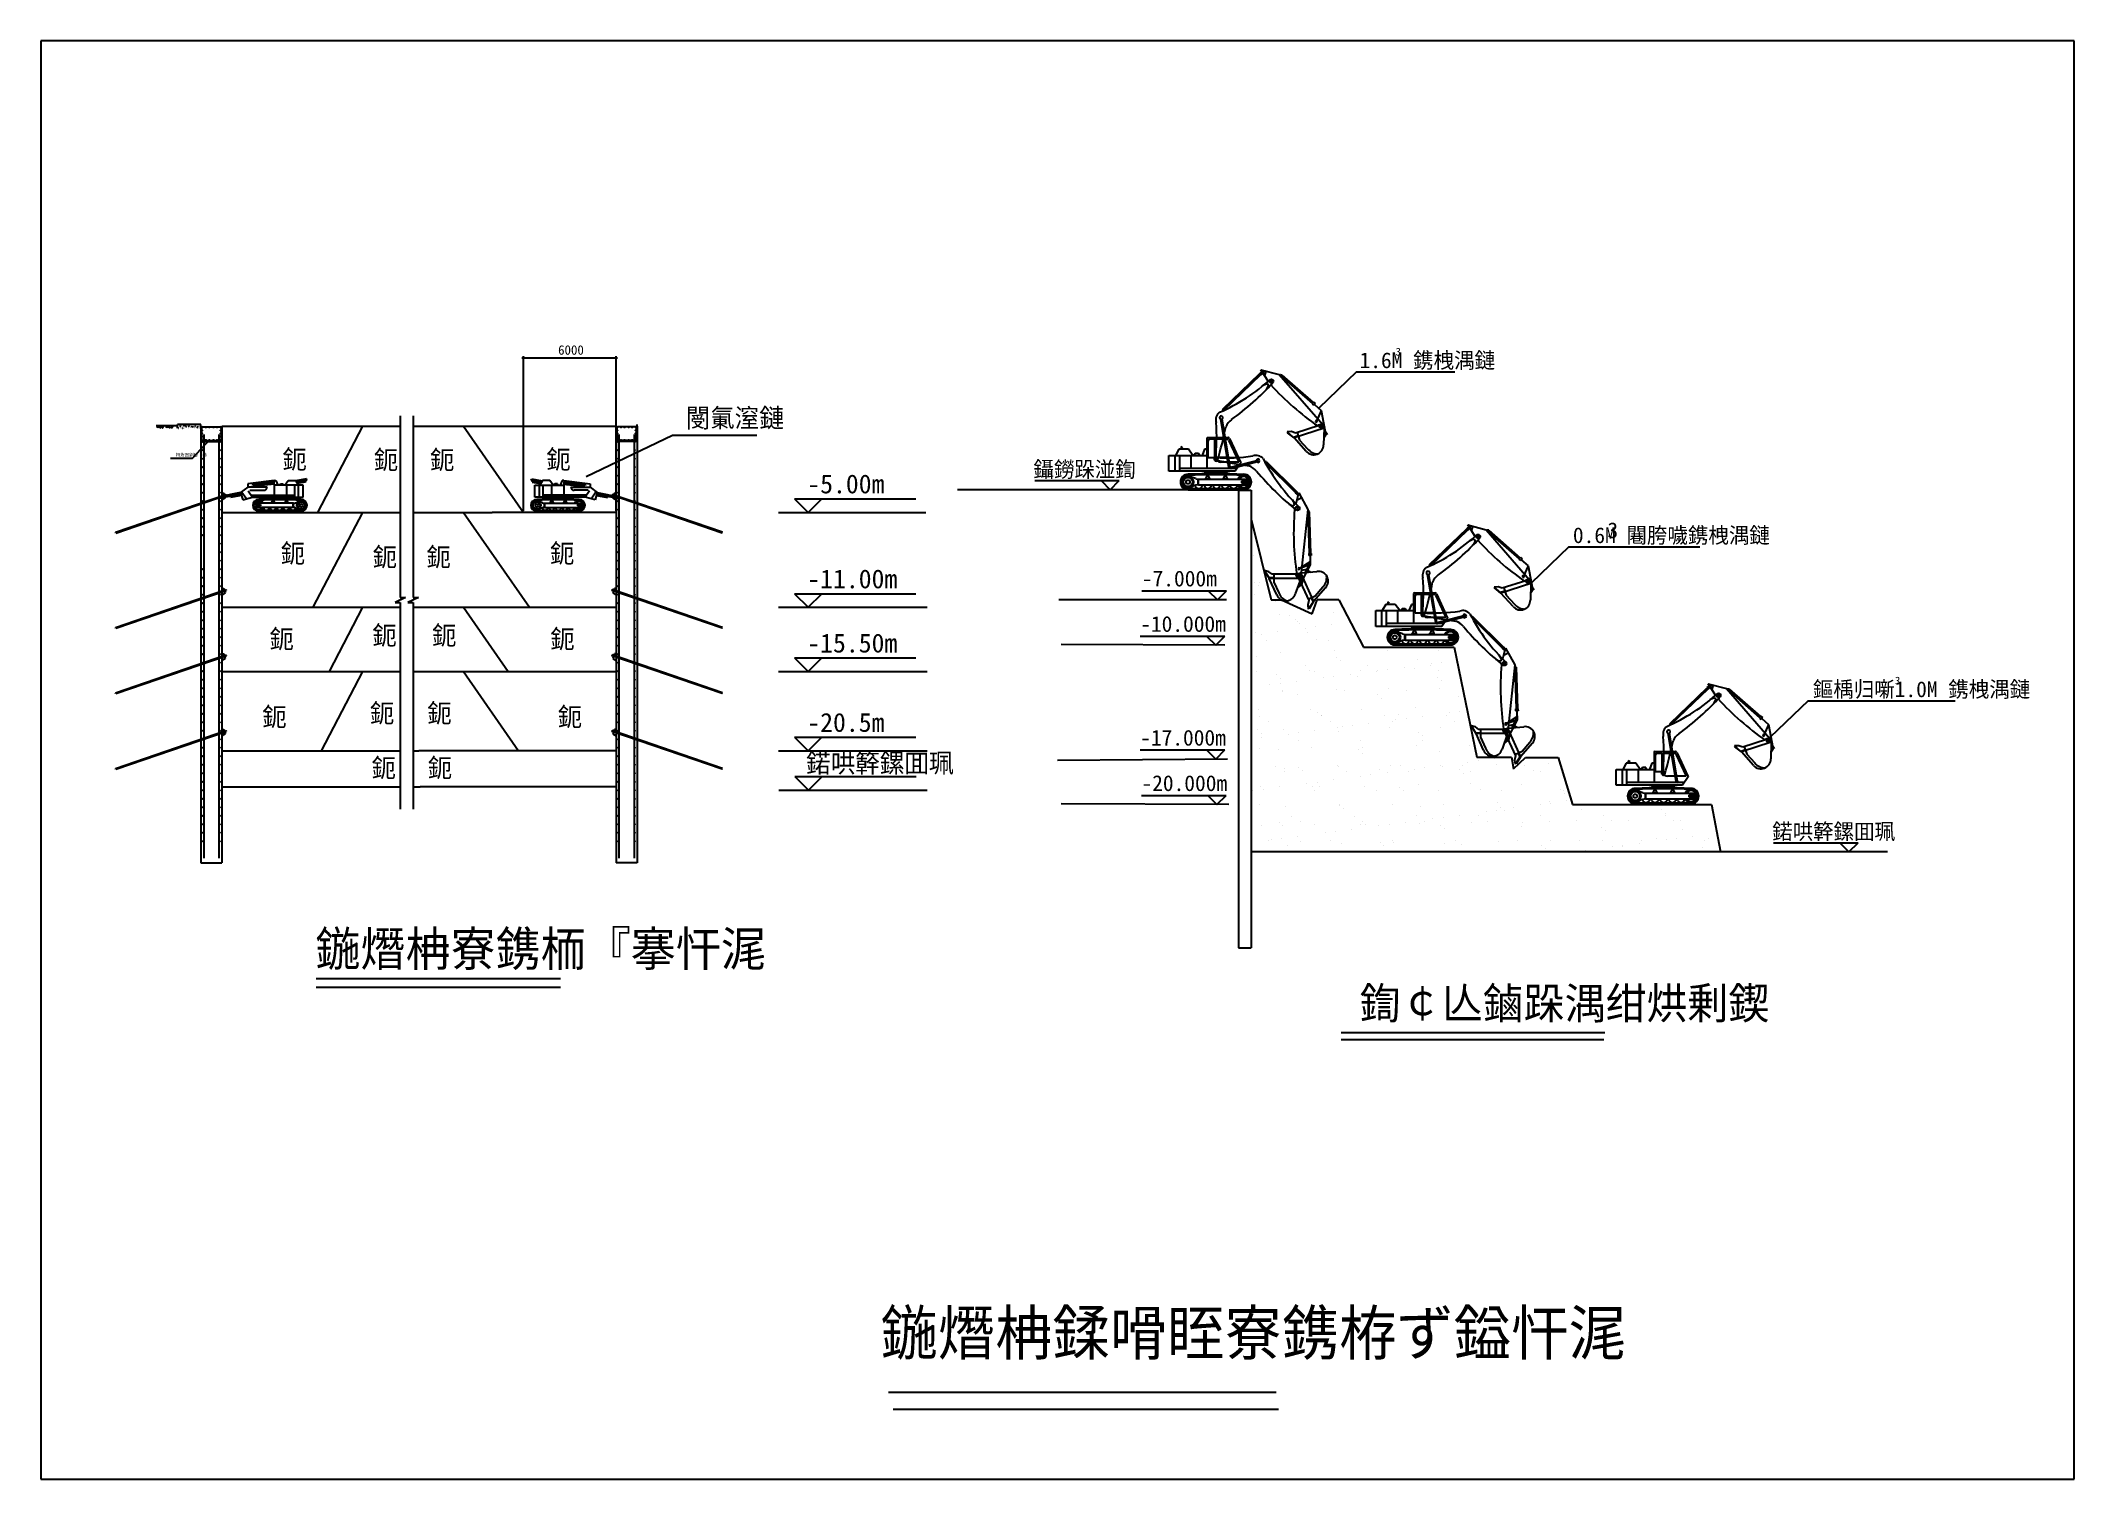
# Model space of a CAD drawing. Header units: metres. Extents: x 0 to 297, y 0 to 210.
import ezdxf

# ---------------------------------------------------------------- set-up
doc = ezdxf.new("R2010")
doc.units = ezdxf.units.M
for name, color, linetype in [(' ', 7, 'Continuous'), ('1', 7, 'Continuous'), ('2', 7, 'Continuous'), ('3', 7, 'Continuous')]:
    doc.layers.add(name, color=color, linetype=linetype)

msp = doc.modelspace()

# ---------------------------------------------------------------- texts
for s, height, p in [('6000', 1.38, (75.57, 164.16)), ('1.6M 鎸栧湡鏈', 2.3, (192.61, 162.2)), ('3', 1.15, (197.87, 164.03)), ('閿氭潌鏈', 2.76, (94.2, 153.54)), ('杩炵画鍘嬮《姊', 0.46, (19.75, 149.31)), ('鈪', 2.76, (35.31, 147.51)), ('鈪', 2.76, (48.65, 147.45)), ('鈪', 2.76, (56.86, 147.45)), ('鈪', 2.76, (73.85, 147.51)), ('鑷鐒跺湴鍧', 2.3, (144.99, 146.28)), ('-5.00m', 2.76, (111.96, 143.92)), ('3', 2.3, (228.81, 137.39)), ('鈪', 2.76, (35.06, 133.79)), ('鈪', 2.76, (74.38, 133.79)), ('0.6M 闀胯噦鎸栧湡鏈', 2.3, (223.77, 136.66)), ('鈪', 2.76, (48.48, 133.26)), ('鈪', 2.76, (56.34, 133.26)), ('-11.00m', 2.76, (111.96, 130.06)), ('-7.000m', 2.3, (160.82, 130.34)), ('鈪', 2.76, (48.44, 121.82)), ('鈪', 2.76, (57.16, 121.82)), ('-10.000m', 2.3, (160.58, 123.71)), ('鈪', 2.76, (33.42, 121.29)), ('鈪', 2.76, (74.42, 121.29)), ('-15.50m', 2.76, (111.96, 120.69)), ('鏂楀归噺1.0M 鎸栧湡鏈', 2.3, (258.81, 114.18)), ('3', 1.15, (270.8, 116.01)), ('鈪', 2.76, (32.36, 109.93)), ('鈪', 2.76, (48.08, 110.46)), ('鈪', 2.76, (56.46, 110.46)), ('鈪', 2.76, (75.51, 109.93)), ('-20.5m', 2.76, (111.96, 109.11)), ('-17.000m', 2.3, (160.57, 107.1)), ('鈪', 2.76, (48.32, 102.48)), ('鈪', 2.76, (56.53, 102.48)), ('鍩哄簳鏍囬珮', 2.76, (111.79, 103.16)), ('-20.000m', 2.3, (160.76, 100.47)), ('鍩哄簳鏍囬珮', 2.3, (252.87, 93.41)), ('鍦熸柟寮鎸栭『搴忓浘', 5.06, (40.13, 74.91)), ('鍧￠亾鏀跺湡绀烘剰鍥', 4.6, (192.66, 67.19)), ('鍦熸柟鍒嗗眰寮鎸栫ず鎰忓浘', 6.44, (122.66, 18.16))]:
    msp.add_text(s, height=height).set_placement(p)

# ---------------------------------------------------------------- linework, layer by layer
at = {"layer": ' '}
for p, q in [((192.19, 161.65), (186.66, 156.35)), ((192.19, 161.65), (206.51, 161.65)), ((22.18, 149.08), (24.65, 151.73)), ((23.39, 153.75), (23.39, 89.97)), ((23.39, 151.51), (26.46, 151.51)), ((23.5, 153.52), (23.5, 151.74)), ((23.62, 153.63), (26.23, 153.63)), ((23.62, 151.62), (26.23, 151.62)), ((23.82, 152.52), (23.82, 90.66)), ((26.03, 152.52), (26.03, 90.66)), ((26.35, 153.52), (26.35, 151.74)), ((26.46, 153.75), (26.46, 89.97)), ((84.03, 153.75), (84.03, 89.97)), ((87.1, 151.51), (84.03, 151.51)), ((84.14, 153.52), (84.14, 151.74)), ((86.87, 153.63), (84.26, 153.63)), ((86.87, 151.62), (84.26, 151.62)), ((84.46, 152.52), (84.46, 90.66)), ((86.67, 152.52), (86.67, 90.66)), ((86.99, 153.52), (86.99, 151.74)), ((87.1, 153.75), (87.1, 89.97)), ((18.96, 149.08), (22.18, 149.08)), ((145.18, 145.79), (157.53, 145.79)), ((154.87, 145.79), (156.2, 144.46)), ((156.2, 144.46), (157.53, 145.79)), ((10.93, 138.25), (27.03, 143.77)), ((10.97, 138.13), (27.07, 143.66)), ((26.46, 143.98), (26.69, 143.94)), ((26.92, 143.28), (26.46, 142.98)), ((26.69, 143.94), (26.92, 143.28)), ((26.87, 143.84), (26.74, 143.79)), ((26.99, 143.49), (26.86, 143.44)), ((26.87, 143.84), (26.99, 143.49)), ((26.93, 143.74), (26.97, 143.62)), ((26.96, 143.75), (26.99, 143.63)), ((26.98, 143.75), (27.02, 143.64)), ((99.52, 138.13), (83.42, 143.66)), ((99.56, 138.25), (83.46, 143.77)), ((83.51, 143.75), (83.47, 143.64)), ((83.53, 143.75), (83.49, 143.63)), ((83.62, 143.84), (83.5, 143.49)), ((83.5, 143.49), (83.63, 143.44)), ((83.56, 143.74), (83.52, 143.62)), ((83.8, 143.94), (83.57, 143.28)), ((83.57, 143.28), (84.03, 142.98)), ((83.62, 143.84), (83.75, 143.79)), ((84.03, 143.98), (83.8, 143.94)), ((167.56, 144.46), (133.91, 144.46)), ((174.93, 144.41), (174.93, 77.6)), ((174.93, 144.41), (176.77, 144.41)), ((176.77, 144.41), (176.77, 77.6)), ((176.77, 140.17), (179.69, 128.37)), ((10.99, 138.14), (10.93, 138.25)), ((99.5, 138.14), (99.56, 138.25)), ((177.06, 134.82), (177.06, 134.82)), ((223.2, 136.12), (217.67, 130.82)), ((223.2, 136.12), (242.32, 136.12)), ((177.3, 130.96), (177.3, 130.96)), ((178.01, 130.91), (178.01, 130.91)), ((10.93, 124.34), (27.03, 129.87)), ((10.97, 124.23), (27.07, 129.75)), ((26.46, 130.07), (26.69, 130.03)), ((26.92, 129.38), (26.46, 129.08)), ((26.69, 130.03), (26.92, 129.38)), ((26.87, 129.93), (26.74, 129.89)), ((26.99, 129.59), (26.86, 129.54)), ((26.87, 129.93), (26.99, 129.59)), ((26.93, 129.83), (26.97, 129.72)), ((26.96, 129.84), (26.99, 129.73)), ((26.98, 129.85), (27.02, 129.74)), ((27.01, 129.86), (27.04, 129.75)), ((27.03, 129.87), (27.07, 129.75)), ((83.46, 129.87), (83.42, 129.75)), ((99.52, 124.23), (83.42, 129.75)), ((83.48, 129.86), (83.44, 129.75)), ((99.56, 124.34), (83.46, 129.87)), ((83.51, 129.85), (83.47, 129.74)), ((83.53, 129.84), (83.49, 129.73)), ((83.62, 129.93), (83.5, 129.59)), ((83.5, 129.59), (83.63, 129.54)), ((83.56, 129.83), (83.52, 129.72)), ((83.8, 130.03), (83.57, 129.38)), ((83.57, 129.38), (84.03, 129.08)), ((83.62, 129.93), (83.75, 129.89)), ((84.03, 130.07), (83.8, 130.03)), ((173.18, 128.37), (148.71, 128.37)), ((160.82, 129.7), (173.18, 129.7)), ((170.52, 129.7), (171.85, 128.37)), ((171.85, 128.37), (173.18, 129.7)), ((177.24, 129.2), (177.24, 129.2)), ((177.84, 130.46), (177.84, 130.46)), ((179.69, 128.37), (181.22, 128.36)), ((180.38, 128.14), (180.38, 128.14)), ((181.22, 128.36), (185.67, 126.32)), ((185.67, 126.32), (186.44, 128.37)), ((189.61, 128.37), (186.44, 128.37)), ((189.61, 128.37), (193.2, 121.48)), ((180.94, 126.28), (180.94, 126.28)), ((182.39, 126.06), (182.39, 126.06)), ((183.28, 125.47), (183.28, 125.47)), ((183.62, 125.27), (183.62, 125.27)), ((183.82, 124.98), (183.82, 124.98)), ((188.83, 126.56), (188.83, 126.56)), ((10.99, 124.24), (10.93, 124.34)), ((99.5, 124.24), (99.56, 124.34)), ((172.94, 121.74), (149.04, 121.84)), ((160.58, 123.07), (172.94, 123.07)), ((170.28, 123.07), (171.61, 121.74)), ((171.61, 121.74), (172.94, 123.07)), ((176.81, 123.19), (176.81, 123.19)), ((177.42, 123.57), (177.42, 123.57)), ((178.33, 123.39), (178.33, 123.39)), ((178.96, 122.43), (178.96, 122.43)), ((180.7, 123.7), (180.7, 123.7)), ((184.67, 124.23), (184.67, 124.23)), ((185.06, 123.67), (185.06, 123.67)), ((186.19, 124.43), (186.19, 124.43)), ((186.36, 122.65), (186.36, 122.65)), ((188.05, 122.45), (188.05, 122.45)), ((188.56, 124.74), (188.56, 124.74)), ((10.93, 114.8), (27.03, 120.33)), ((10.97, 114.69), (27.07, 120.22)), ((26.46, 120.54), (26.69, 120.5)), ((26.92, 119.84), (26.46, 119.54)), ((26.69, 120.5), (26.92, 119.84)), ((26.87, 120.39), (26.74, 120.35)), ((26.99, 120.05), (26.86, 120)), ((26.87, 120.39), (26.99, 120.05)), ((26.93, 120.3), (26.97, 120.18)), ((26.96, 120.3), (26.99, 120.19)), ((26.98, 120.31), (27.02, 120.2)), ((27.01, 120.32), (27.04, 120.21)), ((27.03, 120.33), (27.07, 120.22)), ((83.46, 120.33), (83.42, 120.22)), ((99.52, 114.69), (83.42, 120.22)), ((83.48, 120.32), (83.44, 120.21)), ((99.56, 114.8), (83.46, 120.33)), ((83.51, 120.31), (83.47, 120.2)), ((83.53, 120.3), (83.49, 120.19)), ((83.62, 120.39), (83.5, 120.05)), ((83.5, 120.05), (83.63, 120)), ((83.56, 120.3), (83.52, 120.18)), ((83.8, 120.5), (83.57, 119.84)), ((83.57, 119.84), (84.03, 119.54)), ((83.62, 120.39), (83.75, 120.35)), ((84.03, 120.54), (83.8, 120.5)), ((177.59, 120.09), (177.59, 120.09)), ((181.13, 120.65), (181.13, 120.65)), ((189.01, 120.94), (189.01, 120.94)), ((189.27, 119.99), (189.27, 119.99)), ((189.8, 119.5), (189.8, 119.5)), ((193.2, 121.48), (206.42, 121.48)), ((196.65, 121.03), (196.65, 121.03)), ((201.12, 119.73), (201.12, 119.73)), ((203.07, 119.09), (203.07, 119.09)), ((204.12, 121), (204.12, 121)), ((204.59, 119.29), (204.59, 119.29)), ((206.42, 121.48), (209.75, 105.39)), ((176.89, 117.95), (176.89, 117.95)), ((177.61, 117.95), (177.61, 117.95)), ((179.5, 115.99), (179.5, 115.99)), ((180.49, 117.43), (180.49, 117.43)), ((181.02, 116.19), (181.02, 116.19)), ((181.03, 116.94), (181.03, 116.94)), ((183.39, 116.5), (183.39, 116.5)), ((184.75, 118.75), (184.75, 118.75)), ((185.25, 118.05), (185.25, 118.05)), ((185.98, 117.96), (185.98, 117.96)), ((187.36, 117.02), (187.36, 117.02)), ((188.88, 117.22), (188.88, 117.22)), ((191.25, 117.54), (191.25, 117.54)), ((192.34, 117.17), (192.34, 117.17)), ((192.71, 118.01), (192.71, 118.01)), ((193.84, 118.76), (193.84, 118.76)), ((195.07, 117.98), (195.07, 117.98)), ((195.22, 118.06), (195.22, 118.06)), ((196.74, 118.26), (196.74, 118.26)), ((199.11, 118.57), (199.11, 118.57)), ((200.6, 118.3), (200.6, 118.3)), ((202.93, 118.78), (202.93, 118.78)), ((204.02, 117.07), (204.02, 117.07)), ((204.16, 118), (204.16, 118)), ((204.56, 116.58), (204.56, 116.58)), ((10.99, 114.7), (10.93, 114.8)), ((99.5, 114.7), (99.56, 114.8)), ((181.31, 115.03), (181.31, 115.03)), ((181.32, 115.12), (181.32, 115.12)), ((183.57, 114.61), (183.57, 114.61)), ((189.19, 115.31), (189.19, 115.31)), ((190.41, 115.14), (190.41, 115.14)), ((195.25, 114.51), (195.25, 114.51)), ((195.79, 114.02), (195.79, 114.02)), ((196.83, 115.41), (196.83, 115.41)), ((199.5, 115.16), (199.5, 115.16)), ((204.3, 115.37), (204.3, 115.37)), ((207.1, 114.25), (207.1, 114.25)), ((258.13, 113.63), (252.59, 108.33)), ((258.13, 113.63), (279.58, 113.63)), ((177.79, 112.33), (177.79, 112.33)), ((178.02, 111.42), (178.02, 111.42)), ((179.25, 110.64), (179.25, 110.64)), ((185.43, 112.42), (185.43, 112.42)), ((186.47, 111.95), (186.47, 111.95)), ((187.01, 111.46), (187.01, 111.46)), ((187.11, 111.44), (187.11, 111.44)), ((188.34, 110.65), (188.34, 110.65)), ((191.57, 110.02), (191.57, 110.02)), ((192.9, 112.39), (192.9, 112.39)), ((193.94, 110.33), (193.94, 110.33)), ((196.2, 111.46), (196.2, 111.46)), ((197.43, 110.67), (197.43, 110.67)), ((197.91, 110.86), (197.91, 110.86)), ((198.32, 111.69), (198.32, 111.69)), ((199.43, 111.06), (199.43, 111.06)), ((200.78, 112.67), (200.78, 112.67)), ((201.8, 111.37), (201.8, 111.37)), ((205.29, 111.47), (205.29, 111.47)), ((205.76, 111.89), (205.76, 111.89)), ((206.52, 110.69), (206.52, 110.69)), ((207.28, 112.09), (207.28, 112.09)), ((237.96, 110.35), (237.94, 110.18)), ((237.94, 110.18), (238.11, 110.2)), ((237.96, 110.35), (238.1, 110.21)), ((238.06, 110.43), (238.2, 110.28)), ((10.93, 103.77), (27.03, 109.3)), ((10.97, 103.66), (27.07, 109.18)), ((26.46, 109.51), (26.69, 109.47)), ((26.92, 108.81), (26.46, 108.51)), ((26.69, 109.47), (26.92, 108.81)), ((26.87, 109.36), (26.74, 109.32)), ((26.99, 109.02), (26.86, 108.97)), ((26.87, 109.36), (26.99, 109.02)), ((26.93, 109.27), (26.97, 109.15)), ((26.96, 109.27), (26.99, 109.16)), ((26.98, 109.28), (27.02, 109.17)), ((27.01, 109.29), (27.04, 109.18)), ((27.03, 109.3), (27.07, 109.18)), ((83.46, 109.3), (83.42, 109.18)), ((99.52, 103.66), (83.42, 109.18)), ((83.48, 109.29), (83.44, 109.18)), ((99.56, 103.77), (83.46, 109.3)), ((83.51, 109.28), (83.47, 109.17)), ((83.53, 109.27), (83.49, 109.16)), ((83.62, 109.36), (83.5, 109.02)), ((83.5, 109.02), (83.63, 108.97)), ((83.56, 109.27), (83.52, 109.15)), ((83.8, 109.47), (83.57, 108.81)), ((83.57, 108.81), (84.03, 108.51)), ((83.62, 109.36), (83.75, 109.32)), ((84.03, 109.51), (83.8, 109.47)), ((177.7, 109.39), (177.7, 109.39)), ((178.23, 108.26), (178.23, 108.26)), ((178.24, 108.89), (178.24, 108.89)), ((181.5, 109.4), (181.5, 109.4)), ((182.19, 108.79), (182.19, 108.79)), ((183.68, 107.82), (183.68, 107.82)), ((183.71, 108.99), (183.71, 108.99)), ((186.09, 109.3), (186.09, 109.3)), ((189.38, 109.69), (189.38, 109.69)), ((189.55, 109.13), (189.55, 109.13)), ((190.05, 109.82), (190.05, 109.82)), ((192.77, 107.83), (192.77, 107.83)), ((197.02, 109.78), (197.02, 109.78)), ((200.97, 107.05), (200.97, 107.05)), ((201.23, 109.03), (201.23, 109.03)), ((201.77, 108.54), (201.77, 108.54)), ((201.86, 107.85), (201.86, 107.85)), ((204.48, 109.75), (204.48, 109.75)), ((208.61, 107.15), (208.61, 107.15)), ((238.85, 101.88), (237.67, 108.87)), ((237.77, 108.49), (237.97, 108.53)), ((239.04, 101.94), (237.87, 108.91)), ((26.46, 106.33), (52.52, 106.33)), ((54.4, 106.33), (55.24, 106.33)), ((84.03, 106.33), (55.24, 106.33)), ((173.34, 105.13), (148.51, 104.92)), ((160.58, 106.46), (172.93, 106.46)), ((170.27, 106.46), (171.6, 105.13)), ((171.6, 105.13), (172.93, 106.46)), ((177.98, 106.7), (177.98, 106.7)), ((180.37, 104.11), (180.37, 104.11)), ((180.78, 106.57), (180.78, 106.57)), ((185.62, 106.8), (185.62, 106.8)), ((189.46, 104.13), (189.46, 104.13)), ((189.56, 104.06), (189.56, 104.06)), ((192.46, 106.47), (192.46, 106.47)), ((192.99, 105.97), (192.99, 105.97)), ((193.08, 106.76), (193.08, 106.76)), ((197.2, 104.16), (197.2, 104.16)), ((198.55, 104.15), (198.55, 104.15)), ((204.31, 106.21), (204.31, 106.21)), ((204.49, 104.17), (204.49, 104.17)), ((204.67, 104.12), (204.67, 104.12)), ((207.64, 104.16), (207.64, 104.16)), ((208.45, 104.69), (208.45, 104.69)), ((209.75, 105.39), (214.82, 105.39)), ((209.97, 104.89), (209.97, 104.89)), ((212.35, 105.2), (212.35, 105.2)), ((212.55, 104.41), (212.55, 104.41)), ((214.82, 105.39), (215.08, 103.7)), ((215.08, 103.7), (216.84, 105.37)), ((216.73, 104.18), (216.73, 104.18)), ((216.84, 105.37), (221.63, 105.37)), ((220.19, 104.51), (220.19, 104.51)), ((221.63, 105.37), (223.7, 98.5)), ((231.55, 104.52), (231.05, 103.62)), ((232.95, 104.52), (231.55, 104.52)), ((232.11, 104.71), (231.86, 104.89)), ((231.86, 104.89), (231.86, 104.52)), ((231.86, 104.52), (231.98, 104.71)), ((231.98, 104.52), (232.11, 104.71)), ((233.6, 103.62), (232.95, 104.52)), ((235.31, 104.52), (234.94, 103.62)), ((235.62, 104.52), (235.31, 104.52)), ((235.62, 106.1), (235.62, 101.72)), ((235.74, 106.23), (238.73, 106.23)), ((235.84, 103.25), (235.84, 105.76)), ((236.09, 106.01), (236.74, 106.01)), ((236.74, 106.01), (236.74, 103.25)), ((236.77, 102.95), (237.06, 106.04)), ((236.99, 103.24), (236.99, 106.01)), ((236.99, 106.01), (238.59, 106.01)), ((238.81, 105.87), (240.31, 102.63)), ((238.95, 106.08), (240.59, 102.53)), ((10.99, 103.67), (10.93, 103.77)), ((26.64, 101.07), (52.52, 101.07)), ((54.4, 101.07), (55.42, 101.07)), ((84.21, 101.07), (55.42, 101.07)), ((99.5, 103.67), (99.56, 103.77)), ((178.16, 101.08), (178.16, 101.08)), ((180.92, 101.06), (180.92, 101.06)), ((181.61, 103.33), (181.61, 103.33)), ((181.68, 103.78), (181.68, 103.78)), ((183.68, 103.91), (183.68, 103.91)), ((184.22, 103.41), (184.22, 103.41)), ((184.89, 101.58), (184.89, 101.58)), ((185.8, 101.18), (185.8, 101.18)), ((186.4, 101.78), (186.4, 101.78)), ((186.76, 101.09), (186.76, 101.09)), ((188.78, 102.1), (188.78, 102.1)), ((190.69, 103.35), (190.69, 103.35)), ((192.74, 102.62), (192.74, 102.62)), ((193.27, 101.14), (193.27, 101.14)), ((194.26, 102.82), (194.26, 102.82)), ((195.53, 103.65), (195.53, 103.65)), ((196.63, 103.13), (196.63, 103.13)), ((198.44, 100.98), (198.44, 100.98)), ((199.78, 103.36), (199.78, 103.36)), ((200.6, 103.65), (200.6, 103.65)), ((201.15, 101.42), (201.15, 101.42)), ((202.12, 103.85), (202.12, 103.85)), ((207.21, 103.55), (207.21, 103.55)), ((207.75, 103.05), (207.75, 103.05)), ((208.79, 101.52), (208.79, 101.52)), ((208.87, 103.38), (208.87, 103.38)), ((216.26, 101.49), (216.26, 101.49)), ((217.96, 103.4), (217.96, 103.4)), ((219.06, 103.29), (219.06, 103.29)), ((230.09, 103.62), (235.62, 103.62)), ((230.09, 101.32), (230.09, 103.62)), ((239.76, 101.32), (230.09, 101.32)), ((230.99, 101.32), (230.99, 103.62)), ((231.67, 101.32), (231.67, 103.62)), ((240.04, 101.72), (231.67, 101.72)), ((233.29, 103.62), (233.29, 101.72)), ((233.94, 103.89), (233.72, 103.62)), ((234.41, 103.89), (233.94, 103.89)), ((234.59, 103.62), (234.41, 103.89)), ((235.19, 101.32), (235.65, 100.95)), ((235.25, 101.27), (238.65, 101.27)), ((235.36, 101.19), (238.55, 101.19)), ((235.46, 101.1), (238.44, 101.1)), ((235.57, 101.01), (238.34, 101.01)), ((236.74, 103.25), (235.84, 103.25)), ((240.31, 102.63), (237.61, 102.63)), ((238.71, 101.32), (238.26, 100.95)), ((238.85, 101.88), (239.05, 101.92)), ((238.85, 101.88), (238.98, 101.77)), ((238.98, 101.77), (239.06, 101.92)), ((239.08, 101.91), (238.98, 101.77)), ((239.08, 101.91), (238.98, 101.77)), ((238.98, 101.77), (239.14, 101.7)), ((238.98, 101.77), (239.14, 101.7)), ((239.08, 101.91), (239.13, 101.72)), ((239.08, 101.91), (239.13, 101.72)), ((240.59, 102.53), (239.76, 101.32)), ((173.52, 98.5), (149.04, 98.58)), ((160.76, 99.83), (173.12, 99.83)), ((170.46, 99.83), (171.79, 98.5)), ((171.79, 98.5), (173.12, 99.83)), ((176.95, 100.49), (176.95, 100.49)), ((177.03, 100.55), (177.03, 100.55)), ((177.98, 98.52), (177.98, 98.52)), ((178.55, 100.75), (178.55, 100.75)), ((181.86, 98.16), (181.86, 98.16)), ((186.04, 100.51), (186.04, 100.51)), ((189.66, 98.42), (189.66, 98.42)), ((189.75, 98.44), (189.75, 98.44)), ((195.13, 100.52), (195.13, 100.52)), ((197.39, 98.54), (197.39, 98.54)), ((198.98, 100.49), (198.98, 100.49)), ((201.52, 98.17), (201.52, 98.17)), ((204.21, 100.54), (204.21, 100.54)), ((204.85, 98.5), (204.85, 98.5)), ((210.29, 100.73), (210.29, 100.73)), ((212.74, 98.79), (212.74, 98.79)), ((213.19, 98.06), (213.19, 98.06)), ((213.3, 100.56), (213.3, 100.56)), ((219, 98.52), (219, 98.52)), ((220.38, 98.88), (220.38, 98.88)), ((220.52, 98.72), (220.52, 98.72)), ((221.97, 100.63), (221.97, 100.63)), ((222.39, 100.57), (222.39, 100.57)), ((222.51, 100.13), (222.51, 100.13)), ((222.89, 99.03), (222.89, 99.03)), ((223.7, 98.5), (244.02, 98.5)), ((232.88, 98.77), (241.03, 98.77)), ((232.88, 98.61), (241.03, 98.61)), ((234, 100.22), (233.14, 100.51)), ((234, 99.25), (233.14, 98.97)), ((234.35, 99.31), (234.35, 100.16)), ((234.39, 100.16), (241.53, 100.16)), ((234.39, 99.31), (241.53, 99.31)), ((234.43, 99.31), (234.43, 100.16)), ((235.39, 100.16), (235.39, 100.27)), ((235.39, 100.27), (236.06, 100.27)), ((235.67, 100.75), (235.44, 100.27)), ((235.78, 100.75), (236.02, 100.27)), ((236.06, 100.16), (236.06, 100.27)), ((237.97, 100.16), (237.97, 100.27)), ((237.97, 100.27), (238.64, 100.27)), ((238.25, 100.75), (238.02, 100.27)), ((238.36, 100.75), (238.59, 100.27)), ((238.64, 100.16), (238.64, 100.27)), ((240.7, 99.87), (240.7, 99.6)), ((241.41, 99.87), (240.7, 99.87)), ((240.7, 99.6), (241.41, 99.6)), ((241.41, 99.6), (241.41, 99.87)), ((241.53, 100.16), (241.53, 99.31)), ((244.02, 98.5), (245.31, 91.6)), ((178.34, 95.45), (178.34, 95.45)), ((180.89, 95.86), (180.89, 95.86)), ((181.43, 95.37), (181.43, 95.37)), ((182.73, 96.8), (182.73, 96.8)), ((183.96, 96.02), (183.96, 96.02)), ((185.98, 95.55), (185.98, 95.55)), ((190.2, 97.93), (190.2, 97.93)), ((191.82, 96.82), (191.82, 96.82)), ((192.74, 95.6), (192.74, 95.6)), ((193.05, 96.04), (193.05, 96.04)), ((193.45, 95.52), (193.45, 95.52)), ((195.43, 95.42), (195.43, 95.42)), ((196.95, 95.62), (196.95, 95.62)), ((199.32, 95.93), (199.32, 95.93)), ((200.91, 96.84), (200.91, 96.84)), ((201.33, 95.8), (201.33, 95.8)), ((202.14, 96.05), (202.14, 96.05)), ((203.29, 96.45), (203.29, 96.45)), ((204.42, 95.5), (204.42, 95.5)), ((204.81, 96.65), (204.81, 96.65)), ((207.18, 96.96), (207.18, 96.96)), ((208.97, 95.9), (208.97, 95.9)), ((210, 96.85), (210, 96.85)), ((211.15, 97.48), (211.15, 97.48)), ((211.23, 96.07), (211.23, 96.07)), ((212.67, 97.68), (212.67, 97.68)), ((213.73, 97.57), (213.73, 97.57)), ((215.04, 98), (215.04, 98)), ((216.27, 95.24), (216.27, 95.24)), ((216.44, 95.86), (216.44, 95.86)), ((219.09, 96.87), (219.09, 96.87)), ((220.32, 96.09), (220.32, 96.09)), ((224.32, 96.15), (224.32, 96.15)), ((225.05, 97.81), (225.05, 97.81)), ((227.95, 95.14), (227.95, 95.14)), ((228.18, 96.89), (228.18, 96.89)), ((229.41, 96.1), (229.41, 96.1)), ((231.96, 96.24), (231.96, 96.24)), ((236.73, 97.71), (236.73, 97.71)), ((237.26, 97.21), (237.26, 97.21)), ((237.27, 96.9), (237.27, 96.9)), ((238.5, 96.12), (238.5, 96.12)), ((239.43, 96.21), (239.43, 96.21)), ((179.3, 93.18), (179.3, 93.18)), ((179.72, 93.35), (179.72, 93.35)), ((181.24, 93.55), (181.24, 93.55)), ((182.05, 92.53), (182.05, 92.53)), ((183.61, 93.86), (183.61, 93.86)), ((183.97, 93.04), (183.97, 93.04)), ((187.58, 94.38), (187.58, 94.38)), ((188.39, 93.2), (188.39, 93.2)), ((189.1, 94.58), (189.1, 94.58)), ((189.93, 92.82), (189.93, 92.82)), ((191.47, 94.89), (191.47, 94.89)), ((195.65, 92.94), (195.65, 92.94)), ((196.18, 92.45), (196.18, 92.45)), ((197.48, 93.21), (197.48, 93.21)), ((197.57, 92.91), (197.57, 92.91)), ((204.96, 95.01), (204.96, 95.01)), ((205.04, 92.88), (205.04, 92.88)), ((206.57, 93.23), (206.57, 93.23)), ((207.5, 92.68), (207.5, 92.68)), ((212.92, 93.16), (212.92, 93.16)), ((215.66, 93.25), (215.66, 93.25)), ((219.18, 92.58), (219.18, 92.58)), ((219.72, 92.09), (219.72, 92.09)), ((220.56, 93.26), (220.56, 93.26)), ((224.75, 93.26), (224.75, 93.26)), ((228.03, 93.22), (228.03, 93.22)), ((228.49, 94.65), (228.49, 94.65)), ((229.55, 92.35), (229.55, 92.35)), ((231.03, 92.32), (231.03, 92.32)), ((231.07, 92.55), (231.07, 92.55)), ((233.44, 92.86), (233.44, 92.86)), ((233.84, 93.28), (233.84, 93.28)), ((235.91, 93.51), (235.91, 93.51)), ((237.41, 93.38), (237.41, 93.38)), ((238.93, 93.58), (238.93, 93.58)), ((239.8, 94.89), (239.8, 94.89)), ((241.3, 93.9), (241.3, 93.9)), ((242.71, 92.22), (242.71, 92.22)), ((242.93, 93.3), (242.93, 93.3)), ((243.55, 93.6), (243.55, 93.6)), ((253.06, 92.93), (265.41, 92.93)), ((262.75, 92.93), (264.08, 91.6)), ((264.08, 91.6), (265.41, 92.93)), ((23.39, 89.97), (26.46, 89.97)), ((87.1, 89.97), (84.03, 89.97)), ((269.73, 91.6), (176.77, 91.6)), ((225.59, 91.83), (225.59, 91.83)), ((243.25, 91.73), (243.25, 91.73)), ((174.93, 77.6), (176.77, 77.6)), ((189.93, 65.23), (228.44, 65.23)), ((189.93, 64.22), (228.3, 64.22))]:
    msp.add_line(p, q, dxfattribs=at)
for centre, radius in [((23.57, 153.55), 0.05), ((23.57, 153.11), 0.05), ((23.57, 152.65), 0.05), ((23.57, 152.22), 0.05), ((23.57, 151.71), 0.05), ((23.73, 151.43), 0.05), ((24.11, 153.57), 0.05), ((24.11, 151.69), 0.05), ((24.62, 153.57), 0.05), ((24.62, 151.69), 0.05), ((25.23, 153.57), 0.05), ((25.23, 151.69), 0.05), ((25.74, 153.57), 0.05), ((25.74, 151.69), 0.05), ((26.11, 151.43), 0.05), ((26.28, 153.55), 0.05), ((26.28, 153.11), 0.05), ((26.28, 152.65), 0.05), ((26.28, 152.22), 0.05), ((26.28, 151.71), 0.05), ((84.21, 153.55), 0.05), ((84.21, 153.11), 0.05), ((84.21, 152.65), 0.05), ((84.21, 152.22), 0.05), ((84.21, 151.71), 0.05), ((84.38, 151.43), 0.05), ((84.75, 153.57), 0.05), ((84.75, 151.69), 0.05), ((85.26, 153.57), 0.05), ((85.26, 151.69), 0.05), ((85.87, 153.57), 0.05), ((85.87, 151.69), 0.05), ((86.38, 153.57), 0.05), ((86.38, 151.69), 0.05), ((86.76, 151.43), 0.05), ((86.92, 153.55), 0.05), ((86.92, 153.11), 0.05), ((86.92, 152.65), 0.05), ((86.92, 152.22), 0.05), ((86.92, 151.71), 0.05), ((23.73, 150.22), 0.05), ((23.73, 148.98), 0.05), ((26.11, 150.22), 0.05), ((26.11, 148.98), 0.05), ((84.38, 150.22), 0.05), ((84.38, 148.98), 0.05), ((86.76, 150.22), 0.05), ((86.76, 148.98), 0.05), ((23.73, 147.74), 0.05), ((23.73, 146.5), 0.05), ((26.11, 147.74), 0.05), ((26.11, 146.5), 0.05), ((84.38, 147.74), 0.05), ((84.38, 146.5), 0.05), ((86.76, 147.74), 0.05), ((86.76, 146.5), 0.05), ((23.73, 145.26), 0.05), ((23.73, 144.02), 0.05), ((23.73, 142.78), 0.05), ((26.11, 145.26), 0.05), ((26.11, 144.02), 0.05), ((26.11, 142.78), 0.05), ((84.38, 145.26), 0.05), ((84.38, 144.02), 0.05), ((84.38, 142.78), 0.05), ((86.76, 145.26), 0.05), ((86.76, 144.02), 0.05), ((86.76, 142.78), 0.05), ((23.73, 141.54), 0.05), ((23.73, 140.3), 0.05), ((26.11, 141.54), 0.05), ((26.11, 140.3), 0.05), ((84.38, 141.54), 0.05), ((84.38, 140.3), 0.05), ((86.76, 141.54), 0.05), ((86.76, 140.3), 0.05), ((23.73, 139.05), 0.05), ((23.73, 137.81), 0.05), ((26.11, 139.05), 0.05), ((26.11, 137.81), 0.05), ((26.11, 136.57), 0.05), ((84.38, 139.05), 0.05), ((84.38, 137.81), 0.05), ((84.38, 136.57), 0.05), ((86.76, 139.05), 0.05), ((86.76, 137.81), 0.05), ((86.76, 136.57), 0.05), ((26.11, 135.33), 0.05), ((26.11, 134.09), 0.05), ((84.38, 135.33), 0.05), ((84.38, 134.09), 0.05), ((86.76, 135.33), 0.05), ((86.76, 134.09), 0.05), ((23.73, 132.85), 0.05), ((23.73, 131.61), 0.05), ((26.11, 132.85), 0.05), ((26.11, 131.61), 0.05), ((84.38, 132.85), 0.05), ((84.38, 131.61), 0.05), ((86.76, 132.85), 0.05), ((86.76, 131.61), 0.05), ((23.73, 130.37), 0.05), ((23.73, 129.13), 0.05), ((23.73, 127.89), 0.05), ((26.11, 130.37), 0.05), ((26.11, 129.13), 0.05), ((26.11, 127.89), 0.05), ((84.38, 130.37), 0.05), ((84.38, 129.13), 0.05), ((84.38, 127.89), 0.05), ((86.76, 130.37), 0.05), ((86.76, 129.13), 0.05), ((86.76, 127.89), 0.05), ((23.73, 126.64), 0.05), ((23.73, 125.4), 0.05), ((26.11, 126.64), 0.05), ((26.11, 125.4), 0.05), ((84.38, 126.64), 0.05), ((84.38, 125.4), 0.05), ((86.76, 126.64), 0.05), ((86.76, 125.4), 0.05), ((23.73, 124.16), 0.05), ((23.73, 122.92), 0.05), ((26.11, 124.16), 0.05), ((26.11, 122.92), 0.05), ((84.38, 124.16), 0.05), ((84.38, 122.92), 0.05), ((86.76, 124.16), 0.05), ((86.76, 122.92), 0.05), ((23.73, 121.68), 0.05), ((23.73, 120.44), 0.05), ((23.73, 119.2), 0.05), ((26.11, 121.68), 0.05), ((26.11, 120.44), 0.05), ((26.11, 119.2), 0.05), ((84.38, 121.68), 0.05), ((84.38, 120.44), 0.05), ((84.38, 119.2), 0.05), ((86.76, 121.68), 0.05), ((86.76, 120.44), 0.05), ((86.76, 119.2), 0.05), ((23.73, 117.96), 0.05), ((23.73, 116.72), 0.05), ((26.11, 117.96), 0.05), ((26.11, 116.72), 0.05), ((84.38, 117.96), 0.05), ((84.38, 116.72), 0.05), ((86.76, 117.96), 0.05), ((86.76, 116.72), 0.05), ((23.73, 115.47), 0.05), ((23.73, 114.23), 0.05), ((23.73, 112.99), 0.05), ((26.11, 115.47), 0.05), ((26.11, 114.23), 0.05), ((26.11, 112.99), 0.05), ((84.38, 115.47), 0.05), ((84.38, 114.23), 0.05), ((84.38, 112.99), 0.05), ((86.76, 115.47), 0.05), ((86.76, 114.23), 0.05), ((86.76, 112.99), 0.05), ((23.73, 111.75), 0.05), ((23.73, 110.51), 0.05), ((26.11, 111.75), 0.05), ((26.11, 110.51), 0.05), ((84.38, 111.75), 0.05), ((84.38, 110.51), 0.05), ((86.76, 111.75), 0.05), ((86.76, 110.51), 0.05), ((23.73, 109.27), 0.05), ((23.73, 108.03), 0.05), ((26.11, 109.27), 0.05), ((26.11, 108.03), 0.05), ((84.38, 109.27), 0.05), ((84.38, 108.03), 0.05), ((86.76, 109.27), 0.05), ((86.76, 108.03), 0.05), ((23.73, 106.79), 0.05), ((23.73, 105.55), 0.05), ((23.73, 104.31), 0.05), ((26.11, 106.79), 0.05), ((26.11, 105.55), 0.05), ((26.11, 104.31), 0.05), ((84.38, 106.79), 0.05), ((84.38, 105.55), 0.05), ((84.38, 104.31), 0.05), ((86.76, 106.79), 0.05), ((86.76, 105.55), 0.05), ((86.76, 104.31), 0.05), ((23.73, 103.06), 0.05), ((23.73, 101.82), 0.05), ((26.11, 103.06), 0.05), ((26.11, 101.82), 0.05), ((84.38, 103.06), 0.05), ((84.38, 101.82), 0.05), ((86.76, 103.06), 0.05), ((86.76, 101.82), 0.05), ((23.73, 100.58), 0.05), ((23.73, 99.34), 0.05), ((23.73, 98.1), 0.05), ((26.11, 100.58), 0.05), ((26.11, 99.34), 0.05), ((26.11, 98.1), 0.05), ((84.38, 100.58), 0.05), ((84.38, 99.34), 0.05), ((84.38, 98.1), 0.05), ((86.76, 100.58), 0.05), ((86.76, 99.34), 0.05), ((86.76, 98.1), 0.05), ((232.88, 99.74), 0.81), ((232.88, 99.74), 0.66), ((232.88, 99.74), 0.28), ((23.73, 96.86), 0.05), ((23.73, 95.62), 0.05), ((26.11, 96.86), 0.05), ((26.11, 95.62), 0.05), ((84.38, 96.86), 0.05), ((84.38, 95.62), 0.05), ((86.76, 96.86), 0.05), ((86.76, 95.62), 0.05), ((23.73, 94.38), 0.05), ((23.73, 93.14), 0.05), ((26.11, 94.38), 0.05), ((26.11, 93.14), 0.05), ((84.38, 94.38), 0.05), ((84.38, 93.14), 0.05), ((86.76, 94.38), 0.05), ((86.76, 93.14), 0.05)]:
    msp.add_circle(centre, radius, dxfattribs=at)
for centre, radius, start, end in [((23.62, 153.52), 0.11, 90, 180), ((23.62, 151.74), 0.11, 180, 270), ((26.23, 153.52), 0.11, 0, 90), ((26.23, 151.74), 0.11, -90, 0), ((84.26, 153.52), 0.11, 90, 180), ((84.26, 151.74), 0.11, 180, 270), ((86.87, 153.52), 0.11, 0, 90), ((86.87, 151.74), 0.11, -90, 0), ((238.34, 108.79), 1.41, 127.43, 194.46), ((237.94, 110.18), 0.02, 24.76, 204.76), ((237.94, 110.18), 0.02, -155.24, 24.76), ((210.85, 106.23), 26.22, -7.17, 4.82), ((186.54, 117.97), 52.84, 343.42, 348.89), ((237.74, 109.12), 0.25, 86.18, 266.18), ((237.74, 109.12), 0.25, -93.82, 86.18), ((240.9, 106.62), 2.77, 126.94, 154.87), ((235.74, 106.1), 0.12, 90, 180), ((236.09, 105.76), 0.25, 90, 180), ((238.59, 105.76), 0.25, 29.67, 90), ((238.59, 105.76), 0.25, 24.7, 90), ((238.71, 105.98), 0.25, 29.67, 90), ((238.73, 105.98), 0.25, 24.7, 90), ((236.89, 103.14), 0.17, 92.77, 252.65), ((236.89, 103.14), 0.17, 92.77, 252.65), ((236.9, 103.21), 0.17, 96.27, 191.73), ((236.9, 103.21), 0.17, 96.27, 191.73), ((236.95, 102.97), 0.17, 182.45, 277.91), ((237.03, 102.96), 0.17, 178.95, 338.83), ((237.61, 103.24), 0.62, 180, 270), ((238.98, 101.77), 0.02, -4.71, 175.29), ((238.98, 101.77), 0.02, -4.71, 175.29), ((238.98, 101.77), 0.02, 80.55, 260.55), ((238.98, 101.77), 0.02, 175.29, 355.29), ((238.98, 101.77), 0.02, 175.29, 355.29), ((238.98, 101.77), 0.02, -99.45, 80.55), ((232.88, 99.74), 1.12, 90, 270), ((232.88, 99.74), 0.97, 90, 270), ((232.88, 99.74), 0.97, 38.81, 321.19), ((236.92, 19.12), 81.84, 87.12, 92.82), ((236.92, 19.12), 81.69, 87.12, 92.82), ((234.44, 99.32), 0.54, 191.05, 358.71), ((234.39, 101.4), 1.24, 251.75, 270), ((234.39, 98.08), 1.24, 90, 108.25), ((235.76, 99.32), 0.54, 181.29, 358.71), ((235.73, 100.73), 0.06, 25.42, 154.58), ((237.03, 99.32), 0.54, 181.29, 358.71), ((238.29, 99.32), 0.54, 181.29, 358.71), ((238.31, 100.73), 0.06, 25.42, 154.58), ((239.55, 99.32), 0.54, 181.29, 358.71), ((241.03, 99.74), 0.97, -153.96, 153.96), ((241.03, 99.74), 0.81, -148.46, 148.46), ((241.03, 99.74), 1.12, -90, 90), ((241.03, 99.74), 1.12, 0, 90), ((241.03, 100.86), 0, 90, 270), ((241.03, 99.74), 0.97, -90, 90)]:
    msp.add_arc(centre, radius, start, end, dxfattribs=at)
for p, q in [((297, 210), (0, 210)), ((0, 210), (0, 0)), ((297, 0), (297, 210)), ((70.27, 163.73), (84.26, 163.73)), ((70.61, 163.85), (70.38, 163.62)), ((70.5, 141.38), (70.5, 163.96)), ((83.91, 163.62), (84.14, 163.85)), ((84.03, 141.38), (84.03, 163.96)), ((52.52, 155.22), (52.52, 128.72)), ((54.4, 155.22), (54.4, 128.72)), ((19.97, 153.78), (16.89, 153.78)), ((17.2, 153.77), (16.94, 153.48)), ((17.36, 153.78), (17.1, 153.48)), ((17.52, 153.78), (17.26, 153.48)), ((17.39, 153.63), (17.57, 153.43)), ((17.46, 153.71), (17.63, 153.51)), ((17.67, 153.77), (17.67, 153.78)), ((17.68, 153.77), (17.68, 153.78)), ((17.68, 153.76), (17.69, 153.78)), ((17.69, 153.76), (17.7, 153.78)), ((17.69, 153.76), (17.71, 153.78)), ((17.7, 153.75), (17.73, 153.78)), ((17.71, 153.75), (17.74, 153.78)), ((17.71, 153.74), (17.75, 153.78)), ((17.72, 153.74), (17.76, 153.78)), ((17.72, 153.73), (17.77, 153.78)), ((17.72, 153.44), (17.91, 153.63)), ((17.72, 153.43), (17.89, 153.6)), ((17.72, 153.42), (17.88, 153.58)), ((17.73, 153.73), (17.78, 153.78)), ((17.73, 153.72), (17.79, 153.78)), ((17.73, 153.46), (17.91, 153.64)), ((17.74, 153.72), (17.8, 153.78)), ((17.74, 153.49), (17.92, 153.66)), ((17.74, 153.43), (17.85, 153.54)), ((17.75, 153.71), (17.81, 153.78)), ((17.75, 153.71), (17.82, 153.78)), ((17.75, 153.51), (17.92, 153.67)), ((17.76, 153.7), (17.83, 153.78)), ((17.76, 153.7), (17.84, 153.78)), ((17.76, 153.69), (17.85, 153.78)), ((17.76, 153.53), (17.92, 153.69)), ((17.77, 153.69), (17.86, 153.78)), ((17.77, 153.68), (17.87, 153.78)), ((17.77, 153.54), (17.92, 153.7)), ((17.78, 153.67), (17.88, 153.78)), ((17.78, 153.67), (17.89, 153.78)), ((17.78, 153.66), (17.9, 153.78)), ((17.78, 153.58), (17.92, 153.72)), ((17.78, 153.56), (17.92, 153.71)), ((17.79, 153.65), (17.91, 153.78)), ((17.79, 153.64), (17.92, 153.77)), ((17.79, 153.63), (17.92, 153.76)), ((17.79, 153.62), (17.92, 153.76)), ((17.79, 153.61), (17.92, 153.75)), ((17.79, 153.6), (17.92, 153.74)), ((17.79, 153.59), (17.92, 153.73)), ((18.52, 153.77), (18.26, 153.48)), ((18.68, 153.78), (18.42, 153.48)), ((18.83, 153.78), (18.58, 153.48)), ((18.71, 153.63), (18.89, 153.43)), ((18.77, 153.71), (18.95, 153.51)), ((19.05, 153.77), (19.05, 153.78)), ((19.06, 153.77), (19.06, 153.78)), ((19.06, 153.76), (19.07, 153.78)), ((19.07, 153.76), (19.09, 153.78)), ((19.07, 153.76), (19.1, 153.78)), ((19.08, 153.75), (19.11, 153.78)), ((19.09, 153.75), (19.12, 153.78)), ((19.09, 153.74), (19.13, 153.78)), ((19.1, 153.74), (19.14, 153.78)), ((19.1, 153.73), (19.15, 153.78)), ((19.1, 153.44), (19.29, 153.63)), ((19.1, 153.43), (19.27, 153.6)), ((19.1, 153.42), (19.26, 153.58)), ((19.11, 153.73), (19.16, 153.78)), ((19.11, 153.46), (19.29, 153.64)), ((19.12, 153.72), (19.17, 153.78)), ((19.12, 153.72), (19.18, 153.78)), ((19.12, 153.49), (19.3, 153.66)), ((19.12, 153.43), (19.23, 153.54)), ((19.13, 153.71), (19.19, 153.78)), ((19.13, 153.71), (19.2, 153.78)), ((19.13, 153.51), (19.3, 153.67)), ((19.14, 153.7), (19.21, 153.78)), ((19.14, 153.7), (19.22, 153.78)), ((19.14, 153.53), (19.3, 153.69)), ((19.15, 153.69), (19.23, 153.78)), ((19.15, 153.69), (19.24, 153.78)), ((19.15, 153.68), (19.25, 153.78)), ((19.15, 153.54), (19.3, 153.7)), ((19.16, 153.67), (19.26, 153.78)), ((19.16, 153.67), (19.27, 153.78)), ((19.16, 153.66), (19.28, 153.78)), ((19.16, 153.58), (19.31, 153.72)), ((19.16, 153.56), (19.31, 153.71)), ((19.17, 153.65), (19.29, 153.78)), ((19.17, 153.64), (19.3, 153.77)), ((19.17, 153.63), (19.3, 153.76)), ((19.17, 153.62), (19.3, 153.76)), ((19.17, 153.61), (19.3, 153.75)), ((19.17, 153.6), (19.3, 153.74)), ((19.17, 153.59), (19.3, 153.73)), ((23.39, 153.95), (19.97, 153.95)), ((19.97, 153.42), (19.97, 153.95)), ((19.99, 153.88), (20.02, 153.91)), ((19.99, 153.88), (20.03, 153.88)), ((20.01, 153.73), (20.01, 153.73)), ((20.01, 153.55), (20.01, 153.55)), ((20.03, 153.88), (20.02, 153.92)), ((20.03, 153.92), (20.07, 153.94)), ((20.03, 153.92), (20.06, 153.91)), ((20.03, 153.57), (20.03, 153.57)), ((20.06, 153.91), (20.07, 153.94)), ((20.07, 153.44), (20.1, 153.48)), ((20.07, 153.44), (20.11, 153.44)), ((20.08, 153.42), (20.08, 153.42)), ((20.09, 153.81), (20.09, 153.81)), ((20.09, 153.62), (20.09, 153.62)), ((20.11, 153.44), (20.1, 153.48)), ((20.15, 153.87), (20.15, 153.87)), ((20.21, 153.73), (20.21, 153.73)), ((20.23, 153.55), (20.23, 153.55)), ((20.27, 153.79), (20.27, 153.79)), ((20.35, 153.61), (20.35, 153.61)), ((20.35, 153.56), (20.35, 153.56)), ((20.37, 153.91), (20.41, 153.95)), ((20.37, 153.91), (20.42, 153.9)), ((20.37, 153.57), (20.37, 153.57)), ((20.37, 153.46), (20.37, 153.46)), ((20.38, 153.78), (20.38, 153.78)), ((20.38, 153.69), (20.42, 153.71)), ((20.38, 153.69), (20.41, 153.67)), ((20.38, 153.65), (20.38, 153.65)), ((20.39, 153.85), (20.39, 153.85)), ((20.42, 153.9), (20.41, 153.95)), ((20.41, 153.84), (20.44, 153.88)), ((20.41, 153.84), (20.44, 153.84)), ((20.41, 153.67), (20.42, 153.71)), ((20.44, 153.84), (20.44, 153.88)), ((20.46, 153.86), (20.46, 153.86)), ((20.5, 153.42), (20.52, 153.44)), ((20.52, 153.42), (20.52, 153.44)), ((20.53, 153.8), (20.53, 153.8)), ((20.55, 153.79), (20.55, 153.79)), ((20.58, 153.78), (20.58, 153.78)), ((20.59, 153.6), (20.59, 153.6)), ((20.66, 153.55), (20.66, 153.55)), ((20.68, 153.7), (20.68, 153.7)), ((20.68, 153.5), (20.68, 153.5)), ((20.69, 153.89), (20.69, 153.89)), ((20.69, 153.66), (20.69, 153.66)), ((20.73, 153.45), (20.77, 153.47)), ((20.73, 153.45), (20.76, 153.44)), ((20.75, 153.83), (20.75, 153.83)), ((20.76, 153.44), (20.77, 153.47)), ((20.77, 153.84), (20.77, 153.84)), ((20.83, 153.81), (20.86, 153.84)), ((20.83, 153.81), (20.86, 153.81)), ((20.86, 153.81), (20.86, 153.84)), ((20.87, 153.88), (20.91, 153.89)), ((20.87, 153.88), (20.9, 153.86)), ((20.89, 153.85), (20.89, 153.85)), ((20.9, 153.86), (20.91, 153.89)), ((20.9, 153.76), (20.9, 153.76)), ((20.91, 153.46), (20.91, 153.46)), ((20.96, 153.65), (20.96, 153.65)), ((20.96, 153.44), (20.96, 153.44)), ((20.97, 153.53), (20.97, 153.53)), ((20.98, 153.74), (20.98, 153.74)), ((20.98, 153.55), (20.98, 153.55)), ((20.99, 153.93), (20.99, 153.93)), ((20.99, 153.81), (21.03, 153.86)), ((20.99, 153.81), (21.04, 153.8)), ((21.04, 153.8), (21.03, 153.86)), ((21.03, 153.72), (21.03, 153.72)), ((21.08, 153.83), (21.08, 153.83)), ((21.11, 153.67), (21.11, 153.67)), ((21.12, 153.88), (21.12, 153.88)), ((21.18, 153.47), (21.18, 153.47)), ((21.21, 153.75), (21.21, 153.75)), ((21.22, 153.64), (21.26, 153.66)), ((21.22, 153.64), (21.25, 153.62)), ((21.23, 153.91), (21.23, 153.91)), ((21.25, 153.77), (21.27, 153.8)), ((21.25, 153.77), (21.28, 153.77)), ((21.25, 153.62), (21.26, 153.66)), ((21.25, 153.52), (21.25, 153.52)), ((21.26, 153.9), (21.26, 153.9)), ((21.28, 153.77), (21.27, 153.81)), ((21.27, 153.58), (21.27, 153.58)), ((21.28, 153.78), (21.28, 153.78)), ((21.28, 153.52), (21.28, 153.52)), ((21.33, 153.7), (21.33, 153.7)), ((21.37, 153.78), (21.37, 153.78)), ((21.4, 153.82), (21.4, 153.82)), ((21.48, 153.93), (21.48, 153.93)), ((21.52, 153.74), (21.52, 153.74)), ((21.54, 153.51), (21.54, 153.51)), ((21.57, 153.43), (21.57, 153.43)), ((21.58, 153.82), (21.58, 153.82)), ((21.58, 153.63), (21.58, 153.63)), ((21.59, 153.58), (21.59, 153.58)), ((21.59, 153.51), (21.59, 153.51)), ((21.6, 153.42), (21.61, 153.42)), ((21.61, 153.71), (21.66, 153.76)), ((21.61, 153.71), (21.66, 153.7)), ((21.61, 153.42), (21.61, 153.42)), ((21.66, 153.73), (21.69, 153.77)), ((21.66, 153.7), (21.66, 153.76)), ((21.67, 153.73), (21.7, 153.73)), ((21.7, 153.73), (21.69, 153.77)), ((21.69, 153.53), (21.69, 153.53)), ((21.7, 153.74), (21.7, 153.74)), ((21.71, 153.83), (21.75, 153.85)), ((21.71, 153.84), (21.71, 153.84)), ((21.71, 153.83), (21.74, 153.81)), ((21.71, 153.8), (21.71, 153.8)), ((21.74, 153.81), (21.75, 153.85)), ((21.83, 153.72), (21.83, 153.72)), ((21.84, 153.76), (21.84, 153.76)), ((21.87, 153.67), (21.87, 153.67)), ((21.87, 153.47), (21.87, 153.47)), ((21.88, 153.86), (21.88, 153.86)), ((21.9, 153.49), (21.9, 153.49)), ((21.91, 153.56), (21.91, 153.56)), ((21.93, 153.64), (21.93, 153.64)), ((22.02, 153.79), (22.02, 153.79)), ((22.05, 153.9), (22.05, 153.9)), ((22.06, 153.6), (22.1, 153.61)), ((22.06, 153.6), (22.09, 153.58)), ((22.07, 153.79), (22.07, 153.79)), ((22.08, 153.7), (22.11, 153.73)), ((22.08, 153.7), (22.12, 153.7)), ((22.09, 153.58), (22.1, 153.61)), ((22.12, 153.7), (22.11, 153.73)), ((22.14, 153.71), (22.14, 153.71)), ((22.16, 153.51), (22.16, 153.51)), ((22.17, 153.71), (22.17, 153.71)), ((22.18, 153.9), (22.18, 153.9)), ((22.22, 153.48), (22.22, 153.48)), ((22.24, 153.62), (22.28, 153.66)), ((22.24, 153.62), (22.29, 153.61)), ((22.27, 153.69), (22.27, 153.69)), ((22.29, 153.61), (22.28, 153.66)), ((22.28, 153.61), (22.28, 153.61)), ((22.33, 153.78), (22.33, 153.78)), ((22.43, 153.84), (22.43, 153.84)), ((22.43, 153.63), (22.43, 153.63)), ((22.45, 153.7), (22.45, 153.7)), ((22.47, 153.75), (22.47, 153.75)), ((22.47, 153.55), (22.47, 153.55)), ((22.48, 153.94), (22.48, 153.94)), ((22.49, 153.43), (22.49, 153.43)), ((22.5, 153.66), (22.53, 153.7)), ((22.5, 153.66), (22.54, 153.66)), ((22.54, 153.66), (22.53, 153.7)), ((22.53, 153.47), (22.53, 153.47)), ((22.55, 153.78), (22.59, 153.8)), ((22.55, 153.78), (22.58, 153.76)), ((22.58, 153.86), (22.58, 153.86)), ((22.58, 153.76), (22.59, 153.8)), ((22.61, 153.75), (22.61, 153.75)), ((22.64, 153.76), (22.64, 153.76)), ((22.65, 153.66), (22.65, 153.66)), ((22.77, 153.79), (22.77, 153.79)), ((22.77, 153.69), (22.77, 153.69)), ((22.77, 153.6), (22.77, 153.6)), ((22.8, 153.89), (22.8, 153.89)), ((22.84, 153.45), (22.84, 153.45)), ((22.86, 153.52), (22.9, 153.57)), ((22.86, 153.52), (22.91, 153.51)), ((22.86, 153.48), (22.86, 153.48)), ((22.91, 153.51), (22.9, 153.57)), ((22.9, 153.55), (22.94, 153.57)), ((22.9, 153.55), (22.92, 153.53)), ((22.92, 153.62), (22.95, 153.66)), ((22.92, 153.62), (22.96, 153.62)), ((22.92, 153.53), (22.94, 153.57)), ((22.93, 153.46), (22.93, 153.46)), ((22.95, 153.81), (22.95, 153.81)), ((22.95, 153.75), (22.95, 153.75)), ((22.96, 153.62), (22.95, 153.66)), ((23.01, 153.5), (23.01, 153.5)), ((23.02, 153.71), (23.02, 153.71)), ((23.05, 153.44), (23.05, 153.44)), ((23.06, 153.63), (23.06, 153.63)), ((23.07, 153.83), (23.07, 153.83)), ((23.08, 153.67), (23.08, 153.67)), ((23.15, 153.44), (23.15, 153.44)), ((23.16, 153.73), (23.16, 153.73)), ((23.17, 153.94), (23.17, 153.94)), ((23.23, 153.53), (23.23, 153.53)), ((23.27, 153.74), (23.27, 153.74)), ((23.27, 153.52), (23.27, 153.52)), ((23.29, 153.87), (23.29, 153.87)), ((23.34, 153.59), (23.37, 153.62)), ((23.34, 153.59), (23.37, 153.59)), ((23.36, 153.68), (23.36, 153.68)), ((23.36, 153.48), (23.36, 153.48)), ((23.37, 153.87), (23.37, 153.87)), ((23.37, 153.59), (23.37, 153.62)), ((23.38, 153.76), (23.38, 153.76)), ((23.39, 153.42), (23.39, 153.95)), ((23.39, 153.74), (23.39, 153.74)), ((23.39, 153.74), (23.39, 153.74)), ((26.46, 153.75), (52.52, 153.75)), ((47.02, 153.75), (40.42, 141.15)), ((54.4, 153.75), (84.03, 153.75)), ((61.76, 153.75), (70.5, 141.15)), ((79.67, 146.4), (92.28, 152.4)), ((87.1, 153.42), (87.1, 153.95)), ((92.28, 152.4), (104.59, 152.4)), ((170.3, 151.95), (170.3, 147.57)), ((170.42, 152.07), (173.41, 152.07)), ((170.52, 149.09), (170.52, 151.61)), ((170.76, 151.86), (171.42, 151.86)), ((171.42, 151.86), (171.42, 149.09)), ((171.67, 149.09), (171.67, 151.86)), ((171.67, 151.86), (173.27, 151.86)), ((173.49, 151.71), (174.98, 148.47)), ((173.63, 151.93), (175.27, 148.37)), ((164.76, 149.47), (170.3, 149.47)), ((164.76, 147.17), (164.76, 149.47)), ((165.67, 147.17), (165.67, 149.47)), ((166.23, 150.37), (165.73, 149.47)), ((167.63, 150.37), (166.23, 150.37)), ((166.35, 147.17), (166.35, 149.47)), ((166.54, 150.74), (166.54, 150.37)), ((166.79, 150.55), (166.54, 150.74)), ((166.54, 150.37), (166.66, 150.55)), ((166.66, 150.37), (166.79, 150.55)), ((168.28, 149.47), (167.63, 150.37)), ((167.97, 149.47), (167.97, 147.57)), ((168.62, 149.74), (168.4, 149.47)), ((169.09, 149.74), (168.62, 149.74)), ((169.27, 149.47), (169.09, 149.74)), ((169.99, 150.37), (169.62, 149.47)), ((170.3, 150.37), (169.99, 150.37)), ((171.42, 149.09), (170.52, 149.09)), ((34.11, 145.81), (30.26, 145.3)), ((34.2, 145.58), (30.82, 145.17)), ((34.11, 145.81), (34.34, 145.81)), ((34.34, 145.81), (34.63, 145.12)), ((35.65, 145.12), (36.15, 145.81)), ((36.15, 145.81), (37.21, 145.81)), ((37.21, 145.81), (37.59, 145.12)), ((38.82, 146.06), (37.26, 145.73)), ((38.88, 145.83), (37.37, 145.52)), ((38.69, 145.56), (37.47, 145.34)), ((38.65, 145.79), (38.69, 145.56)), ((38.88, 145.83), (38.82, 146.06)), ((71.61, 145.83), (71.67, 146.06)), ((71.61, 145.83), (73.12, 145.52)), ((71.67, 146.06), (73.23, 145.73)), ((71.84, 145.79), (71.8, 145.56)), ((71.8, 145.56), (73.02, 145.34)), ((73.28, 145.81), (72.9, 145.12)), ((74.34, 145.81), (73.28, 145.81)), ((74.84, 145.12), (74.34, 145.81)), ((76.14, 145.81), (75.86, 145.12)), ((76.38, 145.81), (76.14, 145.81)), ((76.29, 145.58), (79.67, 145.17)), ((76.38, 145.81), (80.23, 145.3)), ((174.44, 147.17), (164.76, 147.17)), ((174.71, 147.57), (166.35, 147.57)), ((168.68, 146.07), (167.82, 146.35)), ((169.03, 145.16), (169.03, 146.01)), ((169.07, 146.01), (176.21, 146.01)), ((169.11, 145.16), (169.11, 146.01)), ((169.87, 147.17), (170.33, 146.8)), ((169.93, 147.12), (173.33, 147.12)), ((170.04, 147.03), (173.23, 147.03)), ((170.07, 146.11), (170.74, 146.11)), ((170.07, 146.01), (170.07, 146.11)), ((170.35, 146.6), (170.12, 146.11)), ((170.14, 146.95), (173.12, 146.95)), ((170.25, 146.86), (173.02, 146.86)), ((170.46, 146.6), (170.69, 146.11)), ((170.74, 146.01), (170.74, 146.11)), ((174.98, 148.47), (172.29, 148.47)), ((172.65, 146.11), (173.32, 146.11)), ((172.65, 146.01), (172.65, 146.11)), ((172.93, 146.6), (172.7, 146.11)), ((173.39, 147.17), (172.93, 146.8)), ((173.04, 146.6), (173.27, 146.11)), ((173.32, 146.01), (173.32, 146.11)), ((175.27, 148.37), (174.44, 147.17)), ((175.38, 145.72), (175.38, 145.45)), ((176.09, 145.72), (175.38, 145.72)), ((176.09, 145.45), (176.09, 145.72)), ((176.21, 146.01), (176.21, 145.16)), ((29.2, 144.06), (26.08, 143.42)), ((29.27, 143.84), (26.08, 143.18)), ((27.71, 143.31), (27.65, 143.5)), ((29.33, 143.62), (27.71, 143.31)), ((30.26, 144.83), (29.2, 144.06)), ((29.2, 144.06), (29.51, 143)), ((29.38, 144.12), (30.02, 143.2)), ((29.51, 143), (30.96, 143.37)), ((30.26, 145.3), (30.26, 144.83)), ((33.07, 144.84), (30.26, 144.83)), ((30.32, 144.29), (30.96, 143.37)), ((30.54, 144.37), (32.59, 144.37)), ((30.74, 143.68), (37.12, 143.68)), ((30.96, 143.37), (38.33, 143.37)), ((34.18, 145.42), (31, 145.06)), ((34.17, 145.26), (31.22, 144.95)), ((33.6, 143.39), (33.95, 143.1)), ((36.24, 143.35), (33.65, 143.35)), ((33.66, 142.5), (33.66, 142.58)), ((34.17, 142.58), (33.66, 142.58)), ((33.87, 142.96), (33.69, 142.58)), ((36.16, 143.28), (33.73, 143.28)), ((36.08, 143.22), (33.81, 143.22)), ((36, 143.15), (33.89, 143.15)), ((33.96, 142.96), (34.13, 142.58)), ((38.33, 145.12), (34.11, 145.12)), ((34.11, 145.12), (34.11, 143.68)), ((34.17, 142.5), (34.17, 142.58)), ((34.89, 145.12), (35.03, 145.33)), ((35.03, 145.33), (35.39, 145.33)), ((35.39, 145.33), (35.55, 145.12)), ((35.62, 142.5), (35.62, 142.58)), ((36.13, 142.58), (35.62, 142.58)), ((35.84, 142.96), (35.66, 142.58)), ((35.88, 145.12), (35.88, 143.68)), ((35.92, 142.96), (36.1, 142.58)), ((36.29, 143.39), (35.94, 143.1)), ((36.13, 142.5), (36.13, 142.58)), ((37.12, 143.37), (37.12, 145.12)), ((37.2, 142.55), (37.85, 142.77)), ((37.64, 143.37), (37.64, 145.12)), ((38.33, 143.37), (38.33, 145.12)), ((72.16, 145.12), (76.38, 145.12)), ((72.16, 143.37), (72.16, 145.12)), ((79.53, 143.37), (72.16, 143.37)), ((73.29, 142.55), (72.64, 142.77)), ((72.85, 143.37), (72.85, 145.12)), ((73.37, 143.37), (73.37, 145.12)), ((79.75, 143.68), (73.37, 143.68)), ((74.2, 143.39), (74.55, 143.1)), ((74.25, 143.35), (76.84, 143.35)), ((74.33, 143.28), (76.76, 143.28)), ((74.36, 142.5), (74.36, 142.58)), ((74.36, 142.58), (74.87, 142.58)), ((74.57, 142.96), (74.39, 142.58)), ((74.41, 143.22), (76.68, 143.22)), ((74.49, 143.15), (76.6, 143.15)), ((74.6, 145.12), (74.6, 143.68)), ((74.65, 142.96), (74.83, 142.58)), ((74.87, 142.5), (74.87, 142.58)), ((75.1, 145.33), (74.94, 145.12)), ((75.46, 145.33), (75.1, 145.33)), ((75.6, 145.12), (75.46, 145.33)), ((76.31, 145.42), (79.49, 145.06)), ((76.32, 145.26), (79.27, 144.95)), ((76.32, 142.5), (76.32, 142.58)), ((76.32, 142.58), (76.83, 142.58)), ((76.53, 142.96), (76.36, 142.58)), ((76.38, 145.12), (76.38, 143.68)), ((76.89, 143.39), (76.54, 143.1)), ((76.62, 142.96), (76.79, 142.58)), ((76.83, 142.5), (76.83, 142.58)), ((77.42, 144.84), (80.23, 144.83)), ((79.95, 144.37), (77.89, 144.37)), ((80.17, 144.29), (79.53, 143.37)), ((80.98, 143), (79.53, 143.37)), ((80.23, 145.3), (80.23, 144.83)), ((80.23, 144.83), (81.29, 144.06)), ((81.1, 144.12), (80.47, 143.2)), ((81.29, 144.06), (80.98, 143)), ((81.16, 143.62), (82.78, 143.31)), ((81.22, 143.84), (84.4, 143.18)), ((81.29, 144.06), (84.4, 143.42)), ((82.78, 143.31), (82.84, 143.5)), ((110.11, 143.14), (127.83, 143.14)), ((110.11, 143.14), (112.1, 141.15)), ((112.1, 141.15), (114.09, 143.14)), ((167.56, 144.62), (175.71, 144.62)), ((167.56, 144.46), (175.71, 144.46)), ((168.68, 145.1), (167.82, 144.81)), ((169.07, 145.16), (176.21, 145.16)), ((175.38, 145.45), (176.09, 145.45)), ((26.45, 141.15), (44.56, 141.15)), ((36.9, 142.5), (31.46, 142.5)), ((31.46, 142.5), (31.46, 141.86)), ((36.9, 141.86), (31.46, 141.86)), ((31.55, 142.08), (31.55, 142.28)), ((31.55, 142.28), (32.09, 142.28)), ((32.09, 142.08), (31.55, 142.08)), ((38.05, 141.44), (31.84, 141.44)), ((38.05, 141.32), (31.84, 141.32)), ((32.09, 142.28), (32.09, 142.08)), ((36.86, 141.86), (36.86, 142.5)), ((36.93, 141.86), (36.93, 142.5)), ((37.2, 141.81), (37.85, 141.59)), ((47.02, 141.15), (39.75, 127.29)), ((44.56, 141.15), (52.52, 141.15)), ((54.4, 141.15), (65.93, 141.15)), ((61.76, 141.15), (71.37, 127.29)), ((84.04, 141.15), (65.93, 141.15)), ((72.44, 141.44), (78.65, 141.44)), ((72.44, 141.32), (78.65, 141.32)), ((73.29, 141.81), (72.64, 141.59)), ((73.56, 141.86), (73.56, 142.5)), ((73.59, 142.5), (79.03, 142.5)), ((73.59, 141.86), (79.03, 141.86)), ((73.62, 141.86), (73.62, 142.5)), ((78.4, 142.28), (78.4, 142.08)), ((78.94, 142.28), (78.4, 142.28)), ((78.4, 142.08), (78.94, 142.08)), ((78.94, 142.08), (78.94, 142.28)), ((79.03, 142.5), (79.03, 141.86)), ((107.74, 141.15), (129.25, 141.15)), ((53.28, 128.72), (51.75, 127.97)), ((51.75, 127.97), (52.52, 127.97)), ((52.52, 128.72), (53.28, 128.72)), ((52.52, 127.97), (52.52, 97.83)), ((55.16, 128.72), (53.63, 127.97)), ((53.63, 127.97), (54.4, 127.97)), ((54.4, 128.72), (55.16, 128.72)), ((54.4, 127.97), (54.4, 97.83)), ((110.11, 129.28), (127.83, 129.28)), ((110.11, 129.28), (112.1, 127.29)), ((112.1, 127.29), (114.09, 129.28)), ((196.74, 128.08), (196.74, 127.7)), ((196.99, 127.89), (196.74, 128.08)), ((196.74, 127.7), (196.87, 127.89)), ((196.87, 127.7), (196.99, 127.89)), ((200.5, 129.29), (200.5, 124.91)), ((200.63, 129.41), (203.61, 129.41)), ((200.72, 126.43), (200.72, 128.95)), ((200.97, 129.19), (201.62, 129.19)), ((201.62, 129.19), (201.62, 126.43)), ((201.87, 126.43), (201.87, 129.19)), ((201.87, 129.19), (203.47, 129.19)), ((203.7, 129.05), (205.19, 125.81)), ((203.84, 129.27), (205.47, 125.71)), ((26.46, 127.29), (52.52, 127.29)), ((47.02, 127.29), (42.11, 117.92)), ((54.4, 127.29), (84.03, 127.29)), ((61.76, 127.29), (68.26, 117.92)), ((107.74, 127.29), (129.45, 127.29)), ((194.97, 126.8), (200.5, 126.8)), ((194.97, 124.5), (194.97, 126.8)), ((195.87, 124.5), (195.87, 126.8)), ((196.43, 127.7), (195.93, 126.8)), ((197.83, 127.7), (196.43, 127.7)), ((196.55, 124.5), (196.55, 126.8)), ((204.92, 124.91), (196.55, 124.91)), ((198.48, 126.8), (197.83, 127.7)), ((198.17, 126.8), (198.17, 124.91)), ((198.82, 127.08), (198.61, 126.8)), ((199.29, 127.08), (198.82, 127.08)), ((199.48, 126.8), (199.29, 127.08)), ((200.19, 127.7), (199.82, 126.8)), ((200.5, 127.7), (200.19, 127.7)), ((201.62, 126.43), (200.72, 126.43)), ((205.19, 125.81), (202.49, 125.81)), ((205.47, 125.71), (204.64, 124.5)), ((204.64, 124.5), (194.97, 124.5)), ((197.77, 121.95), (205.92, 121.95)), ((197.77, 121.8), (205.92, 121.8)), ((198.88, 123.41), (198.02, 123.69)), ((198.88, 122.43), (198.02, 122.15)), ((199.23, 122.5), (199.23, 123.34)), ((199.27, 123.34), (206.42, 123.34)), ((199.27, 122.5), (206.42, 122.5)), ((199.32, 122.5), (199.32, 123.34)), ((200.08, 124.5), (200.53, 124.13)), ((200.14, 124.46), (203.54, 124.46)), ((200.24, 124.37), (203.43, 124.37)), ((200.28, 123.45), (200.95, 123.45)), ((200.28, 123.34), (200.28, 123.45)), ((200.56, 123.94), (200.32, 123.45)), ((200.35, 124.28), (203.33, 124.28)), ((200.45, 124.2), (203.22, 124.2)), ((200.67, 123.94), (200.9, 123.45)), ((200.95, 123.34), (200.95, 123.45)), ((202.85, 123.45), (203.53, 123.45)), ((202.85, 123.34), (202.85, 123.45)), ((203.13, 123.94), (202.9, 123.45)), ((203.6, 124.5), (203.14, 124.13)), ((203.25, 123.94), (203.48, 123.45)), ((203.53, 123.34), (203.53, 123.45)), ((205.58, 123.05), (205.58, 122.78)), ((206.29, 123.05), (205.58, 123.05)), ((205.58, 122.78), (206.29, 122.78)), ((206.29, 122.78), (206.29, 123.05)), ((206.42, 123.34), (206.42, 122.5)), ((110.11, 119.91), (112.1, 117.92)), ((110.11, 119.91), (127.83, 119.91)), ((112.1, 117.92), (114.09, 119.91)), ((26.46, 117.92), (52.52, 117.92)), ((47.02, 117.92), (40.95, 106.33)), ((54.4, 117.92), (84.03, 117.92)), ((61.76, 117.92), (69.79, 106.33)), ((107.74, 117.92), (129.45, 117.92)), ((110.11, 108.32), (127.83, 108.32)), ((110.11, 108.32), (112.1, 106.33)), ((112.1, 106.33), (114.09, 108.32)), ((107.74, 106.33), (129.45, 106.33)), ((110.15, 102.58), (127.87, 102.58)), ((110.15, 102.58), (112.14, 100.59)), ((112.14, 100.59), (114.13, 102.58)), ((107.78, 100.59), (129.45, 100.59)), ((40.23, 73.1), (75.91, 73.1)), ((40.23, 71.82), (75.91, 71.82)), ((123.82, 12.74), (180.44, 12.74)), ((124.48, 10.23), (180.79, 10.23)), ((0, 0), (297, 0))]:
    msp.add_line(p, q)
for centre, radius in [((167.56, 145.58), 0.81), ((167.56, 145.58), 0.66), ((167.56, 145.58), 0.28), ((38.05, 142.18), 0.62), ((38.05, 142.18), 0.5), ((72.44, 142.18), 0.62), ((72.44, 142.18), 0.5), ((38.05, 142.18), 0.21), ((72.44, 142.18), 0.21), ((197.77, 122.92), 0.81), ((197.77, 122.92), 0.66), ((197.77, 122.92), 0.28)]:
    msp.add_circle(centre, radius)
for centre, radius, start, end in [((170.42, 151.95), 0.12, 90, 180), ((170.76, 151.61), 0.25, 90, 180), ((173.26, 151.61), 0.25, 29.67, 90), ((173.27, 151.61), 0.25, 24.7, 90), ((173.39, 151.83), 0.25, 29.67, 90), ((173.41, 151.83), 0.25, 24.7, 90), ((172.29, 149.09), 0.62, 180, 270), ((167.56, 145.58), 1.12, 90, 270), ((167.56, 145.58), 0.97, 38.81, 321.19), ((167.56, 145.58), 0.97, 90, 270), ((171.59, 64.96), 81.84, 87.12, 92.82), ((171.59, 64.96), 81.69, 87.12, 92.82), ((169.07, 147.24), 1.24, 251.75, 270), ((170.41, 146.57), 0.06, 25.42, 154.58), ((172.99, 146.57), 0.06, 25.42, 154.58), ((175.71, 145.58), 0.97, -153.96, 153.96), ((175.71, 145.58), 0.81, -148.46, 148.46), ((175.71, 145.58), 1.12, -90, 90), ((175.71, 145.58), 1.12, 0, 90), ((175.71, 146.7), 0, 90, 270), ((175.71, 145.58), 0.97, -90, 90), ((31.84, 142.18), 0.86, 90, 270), ((31.84, 142.18), 0.86, 90, 180), ((31.84, 142.18), 0.74, 90, 270), ((31.84, 142.18), 0.74, 26.04, 333.96), ((31.84, 142.18), 0.62, 31.54, 328.46), ((34.97, 80.75), 62.36, 87.18, 92.88), ((31.84, 143.03), 0, -90, 90), ((34.97, 80.75), 62.24, 87.18, 92.88), ((32.59, 144.84), 0.47, -90, 0), ((33.91, 142.94), 0.05, 25.42, 154.58), ((35.88, 142.94), 0.05, 25.42, 154.58), ((38.05, 142.18), 0.74, -141.19, 141.19), ((38.05, 142.18), 0.86, -90, 90), ((38.05, 142.18), 0.74, -90, 90), ((72.44, 142.18), 0.86, 90, 270), ((72.44, 142.18), 0.74, 38.81, 321.19), ((72.44, 142.18), 0.74, 90, 270), ((75.52, 80.75), 62.36, 87.12, 92.82), ((75.52, 80.75), 62.24, 87.12, 92.82), ((74.61, 142.94), 0.05, 25.42, 154.58), ((76.58, 142.94), 0.05, 25.42, 154.58), ((77.89, 144.84), 0.47, 180, 270), ((78.65, 142.18), 0.74, -153.96, 153.96), ((78.65, 142.18), 0.62, -148.46, 148.46), ((78.65, 142.18), 0.86, -90, 90), ((78.65, 142.18), 0.86, 0, 90), ((78.65, 143.03), 0, 90, 270), ((78.65, 142.18), 0.74, -90, 90), ((169.12, 145.17), 0.54, 191.05, 358.71), ((169.07, 143.92), 1.24, 90, 108.25), ((170.44, 145.17), 0.54, 181.29, 358.71), ((171.71, 145.17), 0.54, 181.29, 358.71), ((172.97, 145.17), 0.54, 181.29, 358.71), ((174.23, 145.17), 0.54, 181.29, 358.71), ((32.96, 141.87), 0.41, 181.29, 358.71), ((33.93, 141.87), 0.41, 181.29, 358.71), ((34.89, 141.87), 0.41, 181.29, 358.71), ((35.85, 141.87), 0.41, 181.29, 358.71), ((36.86, 141.87), 0.41, 181.29, 348.95), ((36.9, 143.44), 0.94, 270, 288.25), ((36.9, 140.92), 0.94, 71.75, 90), ((73.63, 141.87), 0.41, 191.05, 358.71), ((73.59, 143.44), 0.94, 251.75, 270), ((73.59, 140.92), 0.94, 90, 108.25), ((74.64, 141.87), 0.41, 181.29, 358.71), ((75.6, 141.87), 0.41, 181.29, 358.71), ((76.56, 141.87), 0.41, 181.29, 358.71), ((77.53, 141.87), 0.41, 181.29, 358.71), ((200.63, 129.29), 0.12, 90, 180), ((200.97, 128.95), 0.25, 90, 180), ((203.47, 128.95), 0.25, 24.7, 90), ((203.47, 128.95), 0.25, 29.67, 90), ((203.59, 129.16), 0.25, 29.67, 90), ((203.61, 129.16), 0.25, 24.7, 90), ((202.49, 126.43), 0.62, 180, 270), ((197.77, 122.92), 1.12, 90, 270), ((197.77, 122.92), 0.97, 38.81, 321.19), ((197.77, 122.92), 0.97, 90, 270), ((201.8, 42.3), 81.84, 87.12, 92.82), ((201.8, 42.3), 81.69, 87.12, 92.82), ((199.32, 122.51), 0.54, 191.05, 358.71), ((199.27, 124.58), 1.24, 251.75, 270), ((199.27, 121.26), 1.24, 90, 108.25), ((200.65, 122.51), 0.54, 181.29, 358.71), ((200.61, 123.91), 0.06, 25.42, 154.58), ((201.91, 122.51), 0.54, 181.29, 358.71), ((203.17, 122.51), 0.54, 181.29, 358.71), ((203.19, 123.91), 0.06, 25.42, 154.58), ((204.44, 122.51), 0.54, 181.29, 358.71), ((205.92, 122.92), 0.97, -153.96, 153.96), ((205.92, 122.92), 0.81, -148.46, 148.46), ((205.92, 122.92), 1.12, -90, 90), ((205.92, 122.92), 1.12, 0, 90), ((205.92, 124.04), 0, 90, 270), ((205.92, 122.92), 0.97, -90, 90)]:
    msp.add_arc(centre, radius, start, end)
at = {"layer": '1'}
for p, q in [((172.64, 156.2), (178.07, 161.4)), ((172.8, 156.07), (178.21, 161.26)), ((178.05, 161.42), (178.22, 161.59)), ((178.05, 161.42), (178.24, 161.23)), ((178.21, 161.97), (180.88, 161.29)), ((179.29, 160.3), (178.21, 161.97)), ((178.22, 161.59), (178.41, 161.39)), ((178.24, 161.23), (178.41, 161.39)), ((178.25, 161.56), (178.33, 161.64)), ((178.33, 161.64), (178.63, 161.79)), ((178.33, 161.64), (178.47, 161.49)), ((178.39, 161.42), (178.47, 161.49)), ((178.63, 161.79), (178.47, 161.49)), ((178.77, 161.12), (179, 161.86)), ((180.88, 161.29), (187.23, 153.97)), ((181.09, 161.2), (181.12, 161.03)), ((181.27, 161.19), (181.09, 161.2)), ((181.27, 161.19), (181.13, 161.04)), ((181.15, 161.02), (185.72, 157.03)), ((181.27, 161.19), (185.85, 157.18)), ((178.95, 159.86), (178.46, 159.62)), ((179.03, 159.1), (179.28, 159.52)), ((179.89, 159.86), (179.79, 159.89)), ((173.53, 147.73), (172.35, 154.72)), ((173.72, 147.79), (172.55, 154.76)), ((172.64, 156.2), (172.62, 156.02)), ((172.62, 156.02), (172.79, 156.04)), ((172.64, 156.2), (172.78, 156.05)), ((172.74, 156.27), (172.88, 156.13)), ((185.9, 157.24), (185.67, 156.98)), ((185.67, 156.98), (185.9, 156.78)), ((185.9, 157.24), (186.13, 157.04)), ((186.13, 157.04), (185.9, 156.78)), ((186.02, 156.91), (187.02, 156.02)), ((187.02, 156.02), (186.34, 154.48)), ((187.01, 156.02), (187.66, 152.68)), ((171.45, 148.79), (171.74, 151.89)), ((172.45, 154.34), (172.65, 154.37)), ((182.67, 152.93), (182.05, 152.92)), ((182.99, 152.1), (182.05, 152.92)), ((183.05, 152.02), (182.09, 152.78)), ((183.26, 152.72), (182.67, 152.93)), ((183.64, 152.31), (182.99, 152.1)), ((187.43, 153.43), (183.05, 152.02)), ((184.83, 150.05), (183.05, 152.02)), ((186.7, 153.83), (183.26, 152.72)), ((183.48, 152.79), (183.83, 151.7)), ((183.83, 151.7), (185.02, 150.42)), ((186.64, 153.93), (187.28, 154.14)), ((186.7, 153.83), (186.64, 153.93)), ((187.05, 154.2), (187.52, 153.66)), ((187.43, 153.43), (187.36, 151.03)), ((187.68, 152.42), (187.39, 151.98)), ((187.43, 153.19), (187.86, 152.51)), ((173.53, 147.73), (173.72, 147.76)), ((173.53, 147.73), (173.66, 147.61)), ((173.66, 147.61), (173.74, 147.77)), ((202.85, 133.54), (208.28, 138.74)), ((203, 133.41), (208.41, 138.59)), ((208.26, 138.76), (208.43, 138.92)), ((208.26, 138.76), (208.44, 138.56)), ((208.41, 139.31), (211.09, 138.62)), ((209.49, 137.64), (208.41, 139.31)), ((208.43, 138.92), (208.61, 138.73)), ((208.44, 138.56), (208.61, 138.73)), ((208.45, 138.9), (208.53, 138.98)), ((208.53, 138.98), (208.84, 139.13)), ((208.53, 138.98), (208.67, 138.83)), ((208.59, 138.75), (208.67, 138.83)), ((208.84, 139.13), (208.67, 138.83)), ((209.16, 137.2), (208.67, 136.96)), ((208.98, 138.45), (209.2, 139.2)), ((209.23, 136.43), (209.48, 136.85)), ((210.09, 137.19), (210, 137.22)), ((211.09, 138.62), (217.43, 131.31)), ((211.29, 138.53), (211.33, 138.36)), ((211.47, 138.53), (211.29, 138.53)), ((211.47, 138.53), (211.34, 138.38)), ((211.36, 138.36), (215.93, 134.37)), ((211.47, 138.53), (216.06, 134.52)), ((216.11, 134.57), (215.88, 134.31)), ((215.88, 134.31), (216.11, 134.11)), ((216.11, 134.57), (216.34, 134.37)), ((216.34, 134.37), (216.11, 134.11)), ((216.22, 134.24), (217.23, 133.36)), ((203.73, 125.07), (202.55, 132.06)), ((202.66, 131.67), (202.85, 131.71)), ((203.92, 125.13), (202.75, 132.1)), ((202.85, 133.54), (202.83, 133.36)), ((202.83, 133.36), (203, 133.38)), ((202.85, 133.54), (202.99, 133.39)), ((202.94, 133.61), (203.08, 133.46)), ((217.64, 130.77), (213.25, 129.36)), ((216.9, 131.16), (213.46, 130.06)), ((217.23, 133.36), (216.55, 131.82)), ((216.84, 131.27), (217.49, 131.47)), ((216.9, 131.16), (216.84, 131.27)), ((217.22, 133.36), (217.86, 130.01)), ((217.25, 131.54), (217.73, 131)), ((217.64, 130.77), (217.56, 128.37)), ((201.65, 126.13), (201.95, 129.23)), ((212.87, 130.27), (212.26, 130.25)), ((213.2, 129.44), (212.26, 130.25)), ((213.25, 129.36), (212.3, 130.12)), ((213.46, 130.06), (212.87, 130.27)), ((213.84, 129.65), (213.2, 129.44)), ((215.03, 127.39), (213.25, 129.36)), ((213.69, 130.13), (214.04, 129.04)), ((214.04, 129.04), (215.22, 127.76)), ((217.89, 129.76), (217.59, 129.32)), ((217.63, 130.53), (218.06, 129.85)), ((203.73, 125.07), (203.93, 125.1)), ((203.73, 125.07), (203.86, 124.95)), ((203.86, 124.95), (203.94, 125.1)), ((244.61, 114.46), (243.53, 116.13)), ((243.53, 116.13), (246.2, 115.44)), ((243.65, 115.79), (243.96, 115.95)), ((243.96, 115.95), (243.79, 115.65)), ((244.1, 115.27), (244.32, 116.01)), ((237.96, 110.35), (243.39, 115.55)), ((238.12, 110.23), (243.53, 115.41)), ((243.37, 115.57), (243.55, 115.74)), ((243.37, 115.57), (243.56, 115.38)), ((243.55, 115.74), (243.73, 115.55)), ((243.56, 115.38), (243.73, 115.55)), ((243.57, 115.72), (243.65, 115.79)), ((243.65, 115.79), (243.79, 115.65)), ((243.71, 115.57), (243.79, 115.65)), ((244.28, 114.02), (243.78, 113.78)), ((244.35, 113.25), (244.6, 113.67)), ((245.21, 114.01), (245.11, 114.04)), ((246.2, 115.44), (252.55, 108.12)), ((246.59, 115.34), (246.41, 115.35)), ((246.41, 115.35), (246.44, 115.18)), ((246.59, 115.34), (246.45, 115.19)), ((246.48, 115.18), (251.04, 111.18)), ((246.59, 115.34), (251.18, 111.34)), ((251.22, 111.39), (251, 111.13)), ((251, 111.13), (251.22, 110.93)), ((251.22, 111.39), (251.45, 111.19)), ((251.45, 111.19), (251.22, 110.93)), ((251.34, 111.06), (252.34, 110.17)), ((252.34, 110.17), (251.67, 108.64)), ((252.33, 110.17), (252.98, 106.83)), ((247.99, 107.08), (247.38, 107.07)), ((248.31, 106.25), (247.38, 107.07)), ((248.37, 106.18), (247.41, 106.94)), ((248.58, 106.87), (247.99, 107.08)), ((252.75, 107.59), (248.37, 106.18)), ((252.02, 107.98), (248.58, 106.87)), ((248.8, 106.95), (249.16, 105.86)), ((251.96, 108.08), (252.6, 108.29)), ((252.02, 107.98), (251.96, 108.08)), ((252.37, 108.35), (252.84, 107.81)), ((252.75, 107.59), (252.68, 105.18)), ((252.75, 107.34), (253.18, 106.67)), ((248.96, 106.46), (248.31, 106.25)), ((250.15, 104.2), (248.37, 106.18)), ((249.16, 105.86), (250.34, 104.57)), ((253, 106.57), (252.71, 106.13))]:
    msp.add_line(p, q, dxfattribs=at)
for centre in [(179.74, 160.3), (187.05, 153.72), (209.94, 137.63), (217.25, 131.06), (245.06, 114.45), (252.37, 107.87)]:
    msp.add_circle(centre, 0.29, dxfattribs=at)
for centre, radius, start, end in [((161.57, 180.23), 26.67, 293.4, 312.58), ((179.74, 160.3), 0.12, 86.18, 266.18), ((179.74, 160.3), 0.12, -93.82, 86.18), ((181.09, 161.2), 0.02, 119.85, 299.85), ((181.09, 161.2), 0.02, -60.15, 119.85), ((150.49, 187.06), 39.96, 305.88, 317.54), ((179.06, 159.64), 0.25, -30.36, 116.21), ((209.67, 187.08), 40.58, 222.33, 235.19), ((179.91, 159.92), 0.06, 252.13, 261.38), ((173.02, 154.64), 1.41, 127.43, 194.46), ((172.42, 154.97), 0.25, 86.18, 266.18), ((172.42, 154.97), 0.25, -93.82, 86.18), ((172.62, 156.02), 0.02, 24.76, 204.76), ((172.62, 156.02), 0.02, -155.24, 24.76), ((175.58, 152.46), 2.77, 126.94, 154.87), ((186.31, 154.44), 0.12, 46.95, 226.95), ((186.31, 154.44), 0.12, -133.05, 46.95), ((145.53, 152.08), 26.22, -7.17, 4.82), ((121.22, 163.82), 52.84, 343.42, 348.89), ((187.05, 153.72), 0.12, 46.95, 226.95), ((187.05, 153.72), 0.12, -133.05, 46.95), ((187.66, 152.66), 0.12, 46.95, 226.95), ((187.66, 152.66), 0.12, -133.05, 46.95), ((171.63, 148.82), 0.17, 182.45, 277.91), ((171.71, 148.81), 0.17, 178.95, 338.83), ((185.92, 151), 1.44, -138.94, 1.2), ((186.53, 151.64), 1.94, 218.97, 269.64), ((173.66, 147.61), 0.02, 80.55, 260.55), ((173.66, 147.61), 0.02, -99.45, 80.55), ((191.77, 157.57), 26.67, 293.4, 312.58), ((180.7, 164.39), 39.96, 305.88, 317.54), ((209.27, 136.98), 0.25, -30.36, 116.21), ((209.94, 137.64), 0.12, 86.18, 266.18), ((239.87, 164.42), 40.58, 222.33, 235.19), ((209.94, 137.64), 0.12, -93.82, 86.18), ((210.11, 137.25), 0.06, 252.13, 261.38), ((211.29, 138.53), 0.02, 119.85, 299.85), ((211.29, 138.53), 0.02, -60.15, 119.85), ((175.73, 129.42), 26.22, -7.17, 4.82), ((203.22, 131.97), 1.41, 127.43, 194.46), ((151.43, 141.16), 52.84, 343.42, 348.89), ((202.62, 132.31), 0.25, 86.18, 266.18), ((202.62, 132.31), 0.25, -93.82, 86.18), ((202.83, 133.36), 0.02, 24.76, 204.76), ((202.83, 133.36), 0.02, -155.24, 24.76), ((205.78, 129.8), 2.77, 126.94, 154.87), ((216.52, 131.78), 0.12, 46.95, 226.95), ((216.52, 131.78), 0.12, -133.05, 46.95), ((217.25, 131.06), 0.12, 46.95, 226.95), ((217.25, 131.06), 0.12, -133.05, 46.95), ((216.12, 128.34), 1.44, -138.94, 1.2), ((216.73, 128.98), 1.94, 218.97, 269.64), ((217.86, 130), 0.12, 46.95, 226.95), ((217.86, 130), 0.12, -133.05, 46.95), ((201.83, 126.15), 0.17, 182.45, 277.91), ((201.91, 126.14), 0.17, 178.95, 338.83), ((203.86, 124.95), 0.02, 80.55, 260.55), ((203.86, 124.95), 0.02, -99.45, 80.55), ((226.89, 134.38), 26.67, 293.4, 312.58), ((215.81, 141.21), 39.96, 305.88, 317.54), ((244.38, 113.8), 0.25, -30.36, 116.21), ((245.06, 114.45), 0.12, 86.18, 266.18), ((274.99, 141.24), 40.58, 222.33, 235.19), ((245.06, 114.45), 0.12, -93.82, 86.18), ((245.23, 114.07), 0.06, 252.13, 261.38), ((246.41, 115.35), 0.02, 119.85, 299.85), ((246.41, 115.35), 0.02, -60.15, 119.85), ((251.64, 108.6), 0.12, 46.95, 226.95), ((251.64, 108.6), 0.12, -133.05, 46.95), ((252.37, 107.88), 0.12, 46.95, 226.95), ((252.37, 107.88), 0.12, -133.05, 46.95), ((252.98, 106.82), 0.12, 46.95, 226.95), ((251.24, 105.15), 1.44, -138.94, 1.2), ((251.85, 105.79), 1.94, 218.97, 269.64), ((252.98, 106.82), 0.12, -133.05, 46.95)]:
    msp.add_arc(centre, radius, start, end, dxfattribs=at)
at = {"layer": '2'}
for p, q in [((171.54, 149.24), (174.65, 149.15)), ((173.76, 147.76), (177.82, 148.79)), ((173.84, 147.57), (177.9, 148.6)), ((177.14, 148.61), (177.19, 148.41)), ((178.83, 148.55), (178.85, 148.38)), ((179.01, 148.53), (178.83, 148.55)), ((179.01, 148.53), (178.87, 148.39)), ((179.01, 148.53), (183.4, 144.17)), ((173.76, 147.76), (173.66, 147.61)), ((173.66, 147.61), (173.82, 147.55)), ((173.76, 147.76), (173.81, 147.56)), ((178.88, 148.37), (183.25, 144.03)), ((179.08, 148.44), (178.94, 148.3)), ((183.09, 142.49), (182.81, 142.96)), ((183.42, 144.19), (183.23, 144)), ((183.23, 144), (183.4, 143.84)), ((183.36, 142.44), (183.75, 144)), ((183.59, 144.02), (183.4, 143.84)), ((183.42, 144.19), (183.59, 144.02)), ((183.42, 143.86), (183.5, 143.78)), ((183.65, 143.92), (183.5, 143.78)), ((183.81, 143.62), (183.5, 143.78)), ((183.51, 143), (184.2, 143.34)), ((183.57, 144), (183.65, 143.92)), ((183.65, 143.92), (183.81, 143.62)), ((183.75, 144), (185.07, 141.57)), ((182.32, 142.36), (182.76, 142.14)), ((183.14, 141.56), (183.16, 141.65)), ((185.07, 141.57), (184.06, 131.94)), ((185.15, 141.36), (185.05, 141.22)), ((185.27, 141.23), (185.06, 141.22)), ((185.06, 141.19), (185.27, 135.13)), ((185.27, 141.23), (185.15, 141.36)), ((185.27, 141.23), (185.47, 135.14)), ((185.39, 133.94), (183.83, 132.94)), ((185.39, 133.94), (184.8, 132.63)), ((185.54, 135.14), (185.19, 135.13)), ((185.19, 135.13), (185.2, 134.83)), ((185.55, 134.84), (185.2, 134.83)), ((185.38, 134.83), (185.39, 133.94)), ((185.54, 135.14), (185.55, 134.84)), ((183.31, 132.09), (184, 132.32)), ((183.59, 131.48), (183.31, 132.09)), ((183.69, 131.55), (183.59, 131.48)), ((183.69, 131.55), (185.19, 128.26)), ((184, 132.32), (186.39, 132.52)), ((184, 132.32), (185.9, 128.13)), ((184.24, 132.69), (184.86, 132.85)), ((184.97, 132.69), (185.45, 132.44)), ((185.19, 128.26), (185.05, 127.65)), ((185.09, 128.47), (186.13, 128.95)), ((185.83, 128.06), (185.13, 127.04)), ((185.9, 128.13), (185.26, 127.09)), ((185.55, 128.68), (185.83, 128.06)), ((187.66, 130.13), (185.9, 128.13)), ((186.13, 128.95), (187.27, 130.27)), ((185.05, 127.65), (185.13, 127.04)), ((201.74, 126.58), (204.85, 126.49)), ((203.97, 125.09), (203.86, 124.95)), ((203.86, 124.95), (204.02, 124.88)), ((203.97, 125.09), (208.03, 126.13)), ((203.97, 125.09), (204.02, 124.9)), ((204.04, 124.91), (208.11, 125.94)), ((207.34, 125.94), (207.39, 125.75)), ((209.04, 125.89), (209.06, 125.72)), ((209.21, 125.87), (209.04, 125.89)), ((209.21, 125.87), (209.07, 125.73)), ((209.09, 125.71), (213.46, 121.36)), ((209.29, 125.78), (209.15, 125.63)), ((209.21, 125.87), (213.6, 121.51)), ((212.53, 119.7), (212.97, 119.48)), ((213.29, 119.82), (213.01, 120.3)), ((213.34, 118.89), (213.37, 118.99)), ((213.62, 121.53), (213.44, 121.34)), ((213.44, 121.34), (213.61, 121.17)), ((213.56, 119.78), (213.95, 121.33)), ((213.79, 121.36), (213.61, 121.17)), ((213.62, 121.53), (213.79, 121.36)), ((213.63, 121.2), (213.71, 121.12)), ((213.85, 121.26), (213.71, 121.12)), ((214.01, 120.96), (213.71, 121.12)), ((213.71, 120.33), (214.41, 120.68)), ((213.77, 121.34), (213.85, 121.26)), ((213.85, 121.26), (214.01, 120.96)), ((213.95, 121.33), (215.27, 118.91)), ((215.27, 118.91), (214.26, 109.28)), ((215.35, 118.7), (215.25, 118.56)), ((215.47, 118.56), (215.27, 118.56)), ((215.27, 118.53), (215.47, 112.47)), ((215.47, 118.56), (215.35, 118.7)), ((215.47, 118.56), (215.67, 112.48)), ((215.6, 111.28), (214.03, 110.27)), ((214.45, 110.02), (215.07, 110.19)), ((215.6, 111.28), (215.01, 109.97)), ((215.18, 110.02), (215.65, 109.78)), ((215.75, 112.48), (215.4, 112.47)), ((215.4, 112.47), (215.41, 112.16)), ((215.76, 112.17), (215.41, 112.16)), ((215.58, 112.17), (215.6, 111.28)), ((215.75, 112.48), (215.76, 112.17)), ((213.52, 109.43), (214.2, 109.66)), ((213.8, 108.81), (213.52, 109.43)), ((213.9, 108.88), (213.8, 108.81)), ((213.9, 108.88), (215.39, 105.6)), ((214.2, 109.66), (216.6, 109.86)), ((214.2, 109.66), (216.11, 105.46)), ((217.86, 107.46), (216.11, 105.46)), ((216.34, 106.28), (217.47, 107.61)), ((215.39, 105.6), (215.25, 104.98)), ((215.25, 104.98), (215.33, 104.38)), ((215.29, 105.81), (216.34, 106.28)), ((216.04, 105.4), (215.33, 104.38)), ((216.11, 105.46), (215.47, 104.43)), ((215.76, 106.02), (216.04, 105.4))]:
    msp.add_line(p, q, dxfattribs=at)
for centre in [(183.57, 141.73), (183.76, 131.9), (213.77, 119.07), (213.96, 109.24)]:
    msp.add_circle(centre, 0.29, dxfattribs=at)
for centre, radius, start, end in [((171.57, 148.98), 0.17, 92.77, 252.65), ((171.58, 149.06), 0.17, 96.27, 191.73), ((183.19, 200.36), 52.84, 257.24, 262.71), ((173.09, 175.32), 26.22, 266.65, 278.64), ((177.47, 148.06), 1.41, 41.25, 108.28), ((177.77, 148.69), 0.25, 0, 180), ((177.77, 148.69), 0.25, -180, 0), ((202.25, 161.19), 26.67, 207.22, 226.4), ((178.83, 148.55), 0.02, 116.15, 296.15), ((178.83, 148.55), 0.02, -63.85, 116.15), ((173.66, 147.61), 0.02, -4.71, 175.29), ((173.66, 147.61), 0.02, 175.29, 355.29), ((175.48, 145.36), 2.77, 40.75, 68.69), ((208.32, 172.7), 39.96, 219.7, 231.35), ((182.87, 142.36), 0.25, -116.54, 30.03), ((223.57, 138.15), 40.58, 175.2, 188.56), ((183.2, 141.54), 0.06, 165.95, 175.2), ((183.57, 141.73), 0.12, 0, 180), ((183.57, 141.73), 0.12, -180, 0), ((185.15, 141.36), 0.02, 72.91, 252.91), ((185.15, 141.36), 0.02, -107.09, 72.91), ((183.75, 131.91), 0.12, 114.48, 294.48), ((183.78, 132.93), 0.12, 0, 180), ((183.78, 132.93), 0.12, -180, 0), ((183.75, 131.91), 0.12, -65.52, 114.48), ((184.83, 132.6), 0.12, 114.48, 294.48), ((184.83, 132.6), 0.12, -65.52, 114.48), ((186.59, 131.1), 1.44, -42.3, 97.84), ((185.88, 131.63), 1.94, -44.39, 6.28), ((201.77, 126.32), 0.17, 92.77, 252.65), ((201.78, 126.4), 0.17, 96.27, 191.73), ((213.39, 177.69), 52.84, 257.24, 262.71), ((203.3, 152.66), 26.22, 266.65, 278.64), ((203.86, 124.95), 0.02, -4.71, 175.29), ((203.86, 124.95), 0.02, 175.29, 355.29), ((205.68, 122.7), 2.77, 40.75, 68.69), ((207.68, 125.4), 1.41, 41.25, 108.28), ((207.97, 126.02), 0.25, 0, 180), ((207.97, 126.02), 0.25, -180, 0), ((232.45, 138.53), 26.67, 207.22, 226.4), ((209.04, 125.89), 0.02, 116.15, 296.15), ((209.04, 125.89), 0.02, -63.85, 116.15), ((238.53, 150.03), 39.96, 219.7, 231.35), ((213.08, 119.7), 0.25, -116.54, 30.03), ((253.78, 115.49), 40.58, 175.2, 188.56), ((213.4, 118.88), 0.06, 165.95, 175.2), ((213.78, 119.07), 0.12, 0, 180), ((213.78, 119.07), 0.12, -180, 0), ((215.35, 118.7), 0.02, 72.91, 252.91), ((215.35, 118.7), 0.02, -107.09, 72.91), ((213.98, 110.27), 0.12, 0, 180), ((213.98, 110.27), 0.12, -180, 0), ((215.03, 109.93), 0.12, 114.48, 294.48), ((215.03, 109.93), 0.12, -65.52, 114.48), ((213.96, 109.24), 0.12, 114.48, 294.48), ((213.96, 109.24), 0.12, -65.52, 114.48), ((216.79, 108.43), 1.44, -42.3, 97.84), ((216.09, 108.96), 1.94, -44.39, 6.28)]:
    msp.add_arc(centre, radius, start, end, dxfattribs=at)
at = {"layer": '3'}
for p, q in [((171.54, 149.24), (174.65, 149.15)), ((173.76, 147.76), (177.82, 148.79)), ((173.84, 147.57), (177.9, 148.6)), ((177.14, 148.61), (177.19, 148.41)), ((178.83, 148.55), (178.85, 148.38)), ((179.01, 148.53), (178.83, 148.55)), ((179.01, 148.53), (178.87, 148.39)), ((179.01, 148.53), (183.4, 144.17)), ((173.76, 147.76), (173.66, 147.61)), ((173.66, 147.61), (173.82, 147.55)), ((173.76, 147.76), (173.81, 147.56)), ((178.88, 148.37), (183.25, 144.03)), ((179.08, 148.44), (178.94, 148.3)), ((183.09, 142.49), (182.81, 142.96)), ((183.42, 144.19), (183.23, 144)), ((183.23, 144), (183.4, 143.84)), ((183.36, 142.44), (183.75, 144)), ((183.59, 144.02), (183.4, 143.84)), ((183.42, 144.19), (183.59, 144.02)), ((183.42, 143.86), (183.5, 143.78)), ((183.65, 143.92), (183.5, 143.78)), ((183.81, 143.62), (183.5, 143.78)), ((183.51, 143), (184.2, 143.34)), ((183.57, 144), (183.65, 143.92)), ((183.65, 143.92), (183.81, 143.62)), ((183.75, 144), (185.07, 141.57)), ((182.32, 142.36), (182.76, 142.14)), ((183.14, 141.56), (183.16, 141.65)), ((185.07, 141.57), (184.06, 131.94)), ((185.15, 141.36), (185.05, 141.22)), ((185.27, 141.23), (185.06, 141.22)), ((185.06, 141.19), (185.27, 135.13)), ((185.27, 141.23), (185.15, 141.36)), ((185.27, 141.23), (185.47, 135.14)), ((185.54, 135.14), (185.19, 135.13)), ((185.19, 135.13), (185.2, 134.83)), ((185.55, 134.84), (185.2, 134.83)), ((185.38, 134.83), (185.42, 133.49)), ((185.54, 135.14), (185.55, 134.84)), ((179.34, 132.49), (178.75, 132.67)), ((179.39, 131.61), (178.75, 132.67)), ((179.42, 131.51), (178.75, 132.53)), ((179.84, 132.11), (179.34, 132.49)), ((180.07, 131.61), (179.39, 131.61)), ((184.03, 131.51), (179.42, 131.51)), ((180.52, 129.09), (179.42, 131.51)), ((183.45, 132.11), (179.84, 132.11)), ((180.08, 132.11), (180.08, 130.97)), ((180.08, 130.97), (180.81, 129.39)), ((184.03, 131.51), (183.22, 129.25)), ((183.43, 132.23), (184.1, 132.23)), ((183.8, 130.88), (183.96, 130.47)), ((185.42, 133.49), (183.83, 132.94)), ((185.41, 133.5), (183.9, 130.62)), ((184.1, 132.23), (184.03, 131.51)), ((184.26, 131.14), (184.15, 130.51)), ((183.96, 130.47), (183.54, 130.14)), ((201.74, 126.58), (204.85, 126.49)), ((203.97, 125.09), (203.86, 124.95)), ((203.86, 124.95), (204.02, 124.88)), ((203.97, 125.09), (208.03, 126.13)), ((203.97, 125.09), (204.02, 124.9)), ((204.04, 124.91), (208.11, 125.94)), ((207.34, 125.94), (207.39, 125.75)), ((209.04, 125.89), (209.06, 125.72)), ((209.21, 125.87), (209.04, 125.89)), ((209.21, 125.87), (209.07, 125.73)), ((209.09, 125.71), (213.46, 121.36)), ((209.29, 125.78), (209.15, 125.63)), ((209.21, 125.87), (213.6, 121.51)), ((212.53, 119.7), (212.97, 119.48)), ((213.29, 119.82), (213.01, 120.3)), ((213.34, 118.89), (213.37, 118.99)), ((213.62, 121.53), (213.44, 121.34)), ((213.44, 121.34), (213.61, 121.17)), ((213.56, 119.78), (213.95, 121.33)), ((213.79, 121.36), (213.61, 121.17)), ((213.62, 121.53), (213.79, 121.36)), ((213.63, 121.2), (213.71, 121.12)), ((213.85, 121.26), (213.71, 121.12)), ((214.01, 120.96), (213.71, 121.12)), ((213.71, 120.33), (214.41, 120.68)), ((213.77, 121.34), (213.85, 121.26)), ((213.85, 121.26), (214.01, 120.96)), ((213.95, 121.33), (215.27, 118.91)), ((215.27, 118.91), (214.26, 109.28)), ((215.35, 118.7), (215.25, 118.56)), ((215.47, 118.56), (215.27, 118.56)), ((215.27, 118.53), (215.47, 112.47)), ((215.47, 118.56), (215.35, 118.7)), ((215.47, 118.56), (215.67, 112.48)), ((209.55, 109.83), (208.96, 110.01)), ((209.6, 108.94), (208.96, 110.01)), ((215.62, 110.83), (214.03, 110.27)), ((215.61, 110.84), (214.11, 107.96)), ((215.75, 112.48), (215.4, 112.47)), ((215.4, 112.47), (215.41, 112.16)), ((215.76, 112.17), (215.41, 112.16)), ((215.58, 112.17), (215.62, 110.83)), ((215.75, 112.48), (215.76, 112.17)), ((209.63, 108.85), (208.95, 109.87)), ((210.04, 109.45), (209.55, 109.83)), ((210.28, 108.94), (209.6, 108.94)), ((214.24, 108.85), (209.63, 108.85)), ((210.72, 106.43), (209.63, 108.85)), ((213.66, 109.45), (210.04, 109.45)), ((210.28, 109.45), (210.28, 108.31)), ((210.28, 108.31), (211.01, 106.72)), ((214.24, 108.85), (213.43, 106.58)), ((213.63, 109.57), (214.31, 109.57)), ((214.16, 107.81), (213.75, 107.48)), ((214.01, 108.21), (214.16, 107.81)), ((214.31, 109.57), (214.24, 108.85)), ((214.46, 108.47), (214.36, 107.84))]:
    msp.add_line(p, q, dxfattribs=at)
for centre in [(183.57, 141.73), (183.75, 131.9), (213.77, 119.07), (213.95, 109.24)]:
    msp.add_circle(centre, 0.29, dxfattribs=at)
for centre, radius, start, end in [((171.57, 148.98), 0.17, 92.77, 252.65), ((171.58, 149.06), 0.17, 96.27, 191.73), ((183.19, 200.36), 52.84, 257.24, 262.71), ((173.09, 175.32), 26.22, 266.65, 278.64), ((177.47, 148.06), 1.41, 41.25, 108.28), ((177.77, 148.69), 0.25, 0, 180), ((177.77, 148.69), 0.25, -180, 0), ((202.25, 161.19), 26.67, 207.22, 226.4), ((178.83, 148.55), 0.02, 116.15, 296.15), ((178.83, 148.55), 0.02, -63.85, 116.15), ((173.66, 147.61), 0.02, -4.71, 175.29), ((173.66, 147.61), 0.02, 175.29, 355.29), ((175.48, 145.36), 2.77, 40.75, 68.69), ((208.32, 172.7), 39.96, 219.7, 231.35), ((182.87, 142.36), 0.25, -116.54, 30.03), ((223.57, 138.15), 40.58, 175.2, 188.56), ((183.2, 141.54), 0.06, 165.95, 175.2), ((183.57, 141.73), 0.12, 0, 180), ((183.57, 141.73), 0.12, -180, 0), ((185.15, 141.36), 0.02, 72.91, 252.91), ((185.15, 141.36), 0.02, -107.09, 72.91), ((183.75, 131.91), 0.12, 0, 180), ((183.75, 131.91), 0.12, -180, 0), ((183.78, 132.93), 0.12, 0, 180), ((183.78, 132.93), 0.12, -180, 0), ((183.94, 130.64), 0.12, 0, 180), ((181.84, 129.66), 1.44, 203.22, 343.37), ((182.62, 130.09), 1.94, 201.13, 251.8), ((183.94, 130.64), 0.12, -180, 0), ((201.77, 126.32), 0.17, 92.77, 252.65), ((201.78, 126.4), 0.17, 96.27, 191.73), ((213.39, 177.69), 52.84, 257.24, 262.71), ((203.3, 152.66), 26.22, 266.65, 278.64), ((203.86, 124.95), 0.02, -4.71, 175.29), ((203.86, 124.95), 0.02, 175.29, 355.29), ((205.68, 122.7), 2.77, 40.75, 68.69), ((207.68, 125.4), 1.41, 41.25, 108.28), ((207.97, 126.02), 0.25, 0, 180), ((207.97, 126.02), 0.25, -180, 0), ((232.45, 138.53), 26.67, 207.22, 226.4), ((209.04, 125.89), 0.02, 116.15, 296.15), ((209.04, 125.89), 0.02, -63.85, 116.15), ((238.53, 150.03), 39.96, 219.7, 231.35), ((213.08, 119.7), 0.25, -116.54, 30.03), ((253.78, 115.49), 40.58, 175.2, 188.56), ((213.4, 118.88), 0.06, 165.95, 175.2), ((213.78, 119.07), 0.12, 0, 180), ((213.78, 119.07), 0.12, -180, 0), ((215.35, 118.7), 0.02, 72.91, 252.91), ((215.35, 118.7), 0.02, -107.09, 72.91), ((213.98, 110.27), 0.12, 0, 180), ((213.98, 110.27), 0.12, -180, 0), ((213.96, 109.24), 0.12, 0, 180), ((213.96, 109.24), 0.12, -180, 0), ((214.14, 107.98), 0.12, 0, 180), ((214.14, 107.98), 0.12, -180, 0), ((212.04, 107), 1.44, 203.22, 343.37), ((212.82, 107.42), 1.94, 201.13, 251.8)]:
    msp.add_arc(centre, radius, start, end, dxfattribs=at)

msp.set_redraw_order([(e.dxf.handle, doc.entitydb.next_handle()) for e in msp.query("TEXT MTEXT ATTDEF DIMENSION ARC_DIMENSION")])  # texts and dimensions are drawn at this point

doc.saveas('drawing.dxf')
